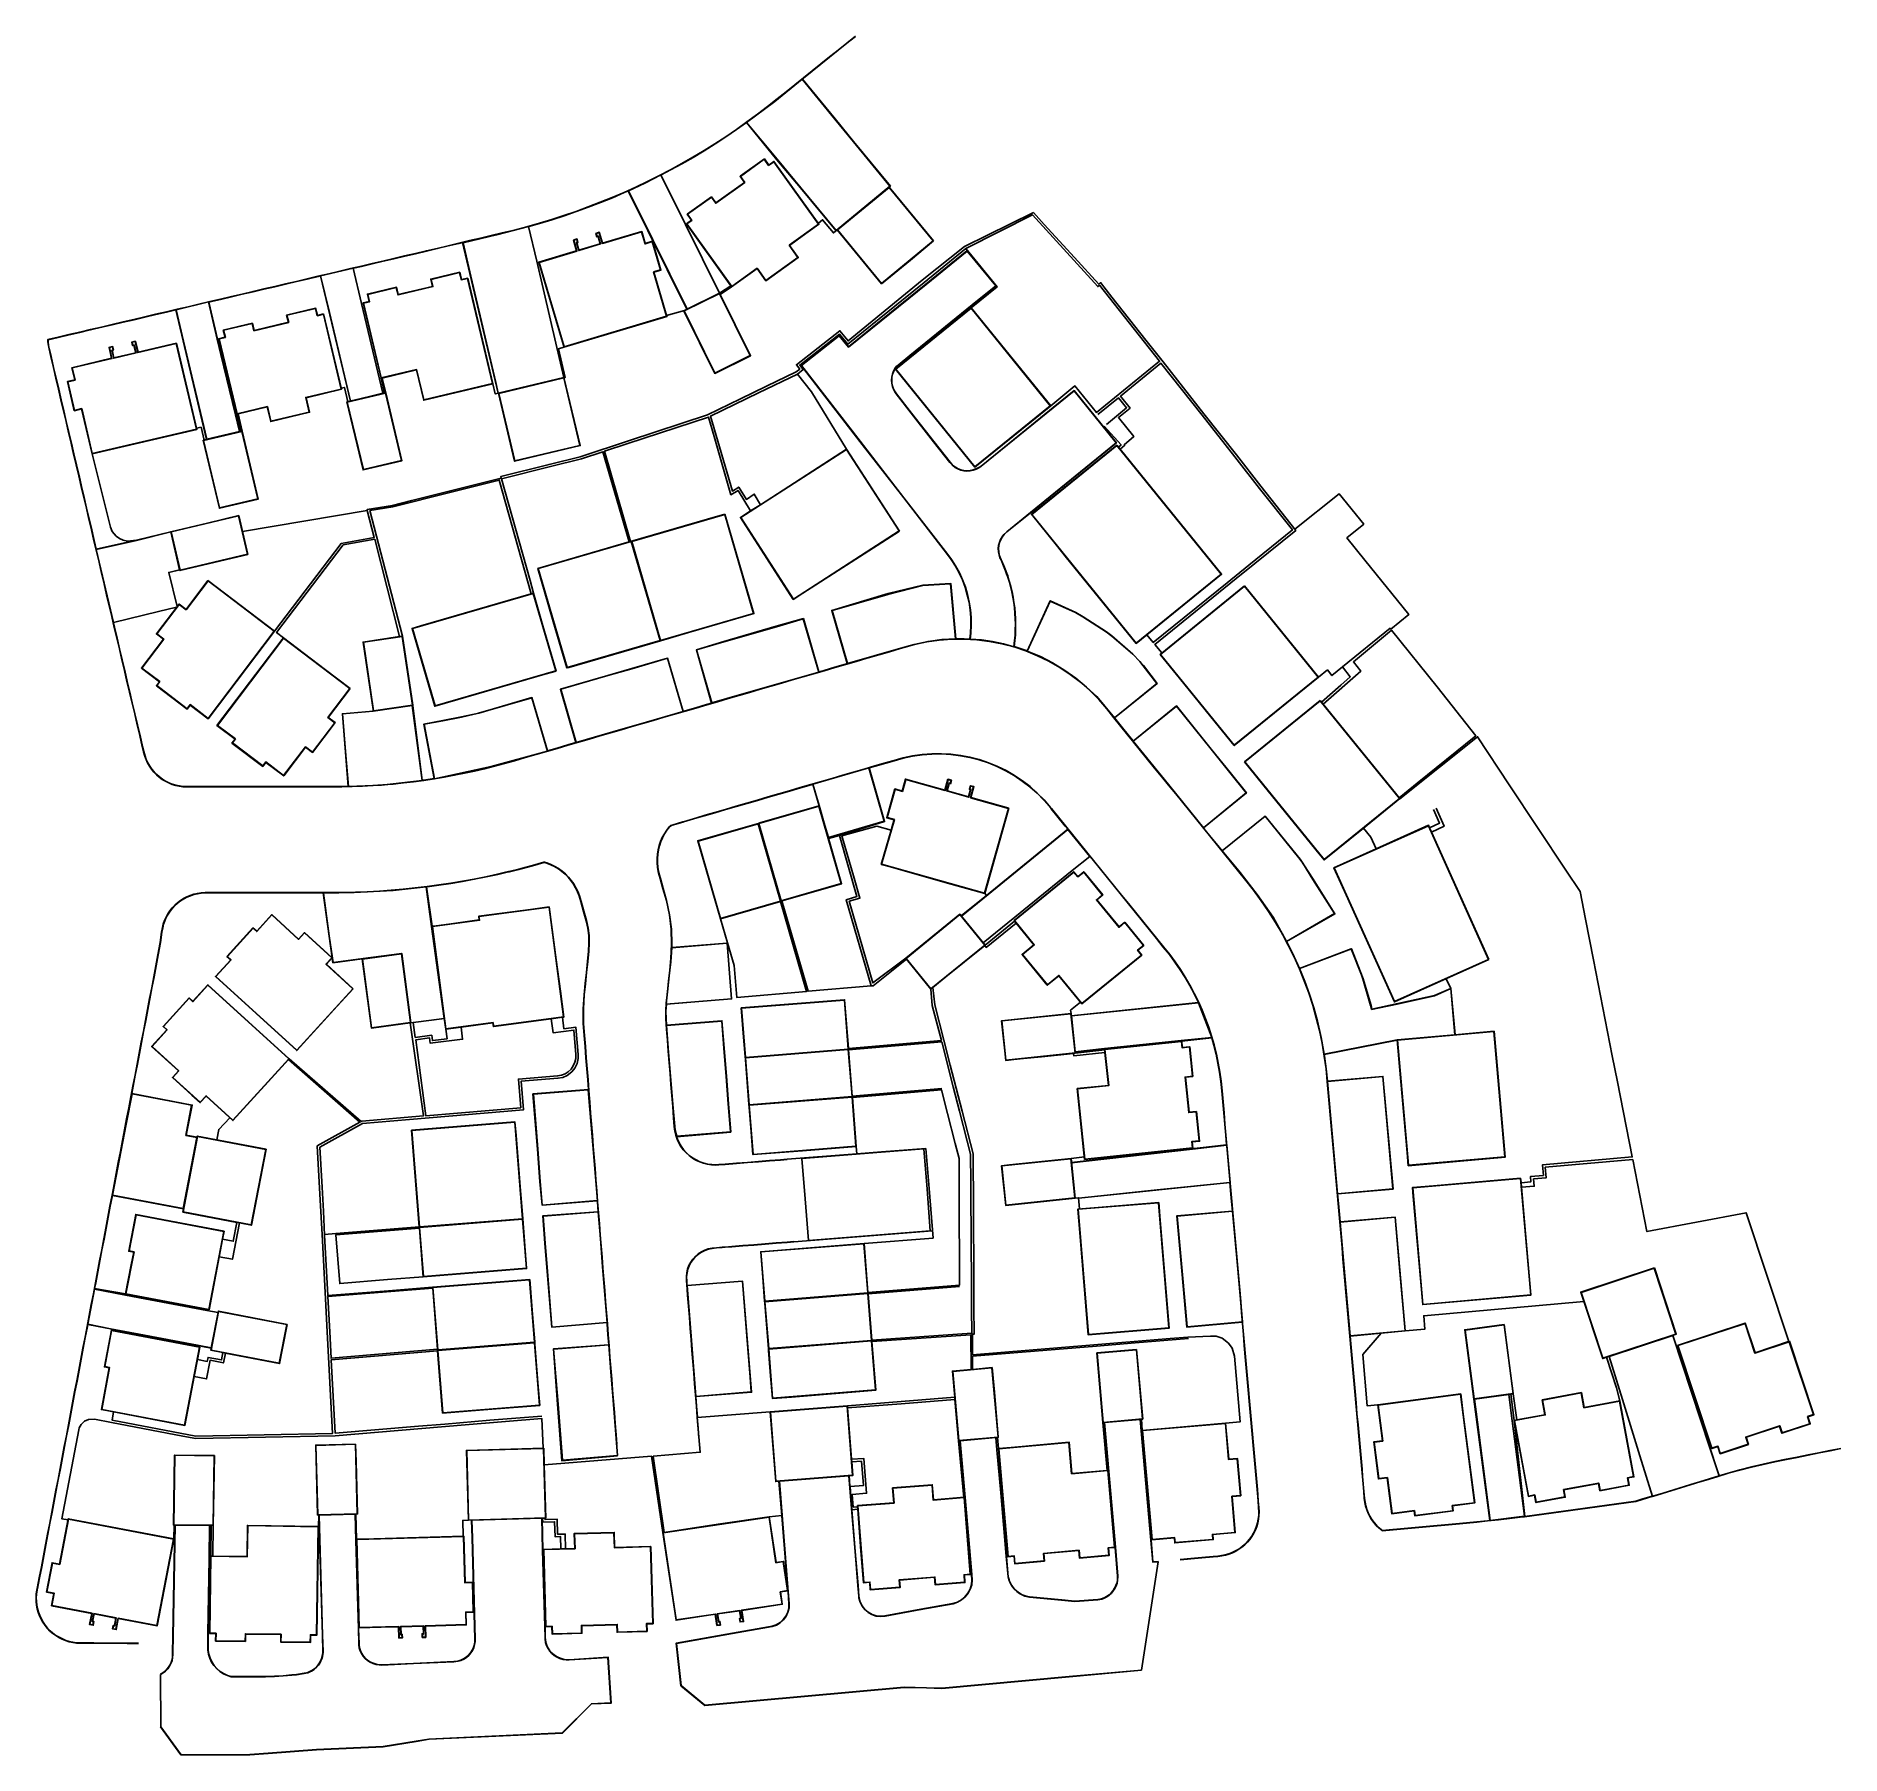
# Model space of a CAD drawing. Header units: metres. Extents: x 474170 to 474332, y 264836 to 264991.
import ezdxf

# ---------------------------------------------------------------- set-up
doc = ezdxf.new("R2010")
doc.units = ezdxf.units.M
for name, color, linetype in [('3D_LINES', 4, 'Continuous'), ('GARAGES FFL', 40, 'Continuous'), ('PLOTS EXTERNAL LEVEL', 3, 'Continuous'), ('PLOTS FFL', 1, 'Continuous')]:
    doc.layers.add(name, color=color, linetype=linetype)

msp = doc.modelspace()

# ---------------------------------------------------------------- linework, layer by layer
at = {"layer": '3D_LINES'}
for points in [[(474332.42, 264863.61, 98.19), (474331.44, 264863.41, 98.18), (474330.46, 264863.22, 98.16), (474329.48, 264863.02, 98.15), (474328.5, 264862.82, 98.13), (474327.52, 264862.63, 98.12), (474326.49, 264862.42, 98.1), (474325.44, 264862.19, 98.09), (474324.39, 264861.94, 98.07), (474323.34, 264861.67, 98.06), (474322.29, 264861.39, 98.04), (474321.26, 264861.08, 98.03), (474320.28, 264860.78, 98.01), (474319.32, 264860.49, 98), (474318.37, 264860.2, 97.98), (474317.41, 264859.9, 97.97), (474316.45, 264859.61, 97.95), (474315.5, 264859.32, 97.94), (474314.54, 264859.02, 97.93), (474313.98, 264858.85, 97.92), (474303.98, 264857.49, 97.81), (474303.6, 264857.45, 97.81), (474302.63, 264857.33, 97.79), (474301.63, 264857.22, 97.78), (474300.64, 264857.11, 97.76), (474299.68, 264857, 97.75), (474298.77, 264856.9, 97.73), (474297.8, 264856.82, 97.72), (474296.81, 264856.73, 97.7), (474295.81, 264856.64, 97.69), (474294.82, 264856.55, 97.68), (474293.82, 264856.47, 97.66), (474293.82, 264856.47, 97.66), (474292.82, 264856.38, 97.65), (474291.83, 264856.29, 97.63), (474291.19, 264856.23, 97.62), (474291.14, 264856.27, 97.62), (474290.89, 264856.48, 97.6), (474290.65, 264856.71, 97.58), (474290.43, 264856.97, 97.56), (474290.23, 264857.24, 97.54), (474290.06, 264857.52, 97.52), (474289.91, 264857.82, 97.5), (474289.79, 264858.13, 97.48), (474289.69, 264858.45, 97.46), (474289.62, 264858.77, 97.44), (474289.57, 264859.14, 97.42), (474289.52, 264859.76, 97.38), (474289.43, 264860.76, 97.32), (474289.4, 264861.09, 97.32), (474289.34, 264861.75, 97.31), (474289.25, 264862.75, 97.3), (474289.16, 264863.75, 97.29), (474289.08, 264864.74, 97.28), (474288.99, 264865.74, 97.27), (474288.9, 264866.74, 97.26), (474288.81, 264867.73, 97.25), (474288.72, 264868.73, 97.24), (474288.63, 264869.72, 97.23), (474288.55, 264870.72, 97.22), (474288.46, 264871.72, 97.21), (474288.37, 264872.71, 97.2), (474288.28, 264873.71, 97.19), (474288.19, 264874.7, 97.18), (474288.1, 264875.7, 97.17), (474288.02, 264876.7, 97.16), (474287.93, 264877.69, 97.15), (474287.84, 264878.69, 97.14), (474287.75, 264879.68, 97.13), (474287.66, 264880.68, 97.12), (474287.58, 264881.68, 97.11), (474287.49, 264882.67, 97.1), (474287.4, 264883.67, 97.09), (474287.31, 264884.67, 97.08), (474287.22, 264885.66, 97.07), (474287.13, 264886.66, 97.06), (474287.05, 264887.65, 97.05), (474286.96, 264888.65, 97.04), (474286.87, 264889.65, 97.03), (474286.78, 264890.64, 97.02), (474286.69, 264891.64, 97.01), (474286.6, 264892.63, 97), (474286.52, 264893.63, 96.98), (474286.43, 264894.63, 96.97), (474286.34, 264895.62, 96.95), (474286.25, 264896.63, 96.93), (474286.14, 264897.75, 96.91), (474285.98, 264898.91, 96.89), (474285.78, 264900.06, 96.87), (474285.54, 264901.21, 96.84), (474285.26, 264902.34, 96.82), (474284.94, 264903.47, 96.79), (474284.58, 264904.58, 96.76), (474284.18, 264905.68, 96.73), (474283.74, 264906.76, 96.7), (474283.26, 264907.83, 96.67), (474282.74, 264908.88, 96.64), (474282.19, 264909.91, 96.6), (474281.6, 264910.92, 96.57), (474280.97, 264911.91, 96.53), (474280.31, 264912.87, 96.49), (474279.62, 264913.81, 96.45), (474278.92, 264914.69, 96.41), (474278.29, 264915.48, 96.37), (474277.66, 264916.26, 96.32), (474277.03, 264917.03, 96.28), (474276.4, 264917.81, 96.23), (474275.77, 264918.59, 96.18), (474275.14, 264919.36, 96.14), (474274.51, 264920.14, 96.09), (474273.88, 264920.92, 96.04), (474273.25, 264921.69, 95.99), (474272.62, 264922.47, 95.94), (474271.99, 264923.25, 95.89), (474271.36, 264924.03, 95.84), (474270.73, 264924.8, 95.79), (474270.1, 264925.58, 95.74), (474269.47, 264926.36, 95.69), (474268.84, 264927.13, 95.64), (474268.74, 264927.26, 95.63), (474268.33, 264927.77, 95.59), (474267.7, 264928.55, 95.54), (474267.07, 264929.33, 95.49), (474266.42, 264930.13, 95.44), (474265.7, 264930.96, 95.4), (474264.9, 264931.76, 95.36), (474264.05, 264932.51, 95.32), (474263.15, 264933.21, 95.28), (474262.21, 264933.84, 95.24), (474261.23, 264934.4, 95.2), (474260.21, 264934.9, 95.16), (474259.16, 264935.33, 95.12), (474258.09, 264935.69, 95.08), (474256.99, 264935.98, 95.03), (474255.88, 264936.19, 94.99), (474254.76, 264936.33, 94.95), (474253.62, 264936.4, 94.91), (474252.49, 264936.39, 94.86), (474251.36, 264936.3, 94.82), (474250.24, 264936.14, 94.77), (474249.14, 264935.9, 94.73), (474248.5, 264935.73, 94.7), (474247.86, 264935.54, 94.67), (474246.9, 264935.26, 94.61), (474245.93, 264934.98, 94.55), (474244.97, 264934.7, 94.5), (474244.86, 264934.67, 94.49), (474243.9, 264934.39, 94.43), (474242.94, 264934.11, 94.38), (474241.98, 264933.83, 94.32), (474241.02, 264933.55, 94.26), (474240.06, 264933.27, 94.2), (474239.1, 264933, 94.14), (474238.14, 264932.72, 94.08), (474237.18, 264932.44, 94.02), (474236.22, 264932.16, 93.96), (474235.26, 264931.88, 93.89), (474234.3, 264931.6, 93.83), (474233.34, 264931.32, 93.77), (474232.38, 264931.04, 93.7), (474231.42, 264930.76, 93.64), (474230.46, 264930.48, 93.57), (474229.5, 264930.2, 93.51), (474228.54, 264929.92, 93.44), (474227.58, 264929.64, 93.37), (474226.62, 264929.37, 93.31), (474225.66, 264929.09, 93.24), (474224.7, 264928.81, 93.17), (474223.74, 264928.53, 93.11), (474222.78, 264928.25, 93.04), (474221.82, 264927.97, 92.97), (474220.86, 264927.69, 92.91), (474219.9, 264927.41, 92.84), (474218.93, 264927.13, 92.77), (474217.97, 264926.85, 92.71), (474217.01, 264926.57, 92.64), (474216.05, 264926.29, 92.58), (474215.09, 264926.01, 92.51), (474214.13, 264925.74, 92.45), (474213.18, 264925.46, 92.39), (474212.28, 264925.2, 92.33), (474211.38, 264924.96, 92.27), (474210.48, 264924.74, 92.21), (474209.58, 264924.53, 92.15), (474208.68, 264924.33, 92.1), (474207.77, 264924.15, 92.04), (474206.86, 264923.98, 91.99), (474205.95, 264923.83, 91.93), (474205.04, 264923.69, 91.88), (474204.12, 264923.57, 91.83), (474203.2, 264923.46, 91.78), (474202.28, 264923.36, 91.73), (474201.36, 264923.28, 91.69), (474200.44, 264923.22, 91.64), (474199.52, 264923.17, 91.6), (474198.59, 264923.13, 91.55), (474197.67, 264923.11, 91.51), (474196.73, 264923.1, 91.47), (474195.74, 264923.1, 91.43), (474194.74, 264923.1, 91.39), (474193.74, 264923.1, 91.35), (474192.74, 264923.1, 91.31), (474191.74, 264923.1, 91.27), (474190.74, 264923.1, 91.24), (474189.74, 264923.1, 91.21), (474188.74, 264923.1, 91.17), (474187.74, 264923.1, 91.14), (474186.74, 264923.1, 91.11), (474185.74, 264923.1, 91.07), (474185.44, 264923.1, 91.06), (474185.2, 264923.1, 91.05), (474184.7, 264923.1, 91.04), (474184.2, 264923.1, 91.02), (474183.75, 264923.1, 91), (474183.38, 264923.12, 90.98), (474183.05, 264923.17, 90.96), (474182.73, 264923.24, 90.94), (474182.41, 264923.33, 90.92), (474182.1, 264923.46, 90.9), (474181.8, 264923.61, 90.88), (474181.52, 264923.78, 90.86), (474181.25, 264923.98, 90.84), (474181, 264924.2, 90.82), (474180.77, 264924.44, 90.8), (474180.56, 264924.69, 90.78), (474180.37, 264924.97, 90.76), (474180.2, 264925.26, 90.74), (474180.06, 264925.56, 90.72), (474179.94, 264925.87, 90.7), (474179.83, 264926.27, 90.68), (474179.72, 264926.75, 90.66), (474179.49, 264927.72, 90.63), (474179.26, 264928.69, 90.6), (474179.04, 264929.67, 90.58), (474178.81, 264930.64, 90.55), (474178.58, 264931.61, 90.53), (474178.35, 264932.59, 90.5), (474178.12, 264933.56, 90.48), (474177.89, 264934.53, 90.45), (474177.67, 264935.51, 90.43), (474177.44, 264936.48, 90.4), (474177.21, 264937.45, 90.38), (474176.98, 264938.43, 90.35), (474176.75, 264939.4, 90.33), (474176.52, 264940.38, 90.3), (474176.3, 264941.35, 90.28), (474176.07, 264942.32, 90.25), (474175.84, 264943.3, 90.23), (474175.61, 264944.27, 90.2), (474175.38, 264945.24, 90.18), (474175.15, 264946.22, 90.15), (474174.92, 264947.19, 90.13), (474174.7, 264948.16, 90.1), (474174.47, 264949.14, 90.08), (474174.24, 264950.11, 90.05), (474174.01, 264951.08, 90.03), (474173.78, 264952.06, 90), (474173.55, 264953.03, 89.98), (474173.33, 264954.01, 89.95), (474173.1, 264954.98, 89.93), (474172.87, 264955.95, 89.9), (474172.64, 264956.93, 89.88), (474172.41, 264957.9, 89.85), (474172.18, 264958.87, 89.83), (474171.96, 264959.85, 89.8), (474171.73, 264960.82, 89.78), (474171.5, 264961.79, 89.75), (474171.34, 264962.49, 89.73), (474171.28, 264962.8, 89.74), (474171.24, 264963.13, 89.75), (474171.23, 264963.32, 89.75), (474172.16, 264963.54, 89.89), (474173.13, 264963.77, 89.93), (474174.1, 264964, 89.97), (474175.04, 264964.22, 90.01), (474175.08, 264964.23, 90.01), (474176.05, 264964.45, 90.06), (474177.03, 264964.68, 90.1), (474178, 264964.91, 90.14), (474178.97, 264965.14, 90.18), (474179.95, 264965.37, 90.22), (474180.92, 264965.6, 90.27), (474181.89, 264965.82, 90.31), (474182.87, 264966.05, 90.35), (474183.84, 264966.28, 90.39), (474184.81, 264966.51, 90.43), (474185.79, 264966.74, 90.48), (474186.76, 264966.97, 90.52), (474187.73, 264967.19, 90.56), (474188.71, 264967.42, 90.6), (474189.68, 264967.65, 90.65), (474190.66, 264967.88, 90.69), (474191.63, 264968.11, 90.73), (474192.6, 264968.34, 90.77), (474193.58, 264968.56, 90.81), (474194.55, 264968.79, 90.86), (474195.52, 264969.02, 90.9), (474196.5, 264969.25, 90.94), (474197.47, 264969.48, 90.98), (474198.44, 264969.71, 91.02), (474199.42, 264969.93, 91.07), (474200.39, 264970.16, 91.11), (474201.36, 264970.39, 91.15), (474202.34, 264970.62, 91.19), (474203.31, 264970.85, 91.24), (474204.29, 264971.08, 91.28), (474205.26, 264971.31, 91.32), (474206.23, 264971.53, 91.36), (474207.21, 264971.76, 91.4), (474208.18, 264971.99, 91.45), (474209.15, 264972.22, 91.49), (474210.13, 264972.45, 91.53), (474211.1, 264972.68, 91.57), (474212.09, 264972.91, 91.61), (474213.18, 264973.17, 91.66), (474214.3, 264973.46, 91.7), (474215.42, 264973.78, 91.74), (474216.53, 264974.12, 91.78), (474217.63, 264974.47, 91.83), (474218.73, 264974.85, 91.87), (474219.82, 264975.25, 91.91), (474220.9, 264975.67, 91.95), (474221.97, 264976.11, 91.99), (474223.03, 264976.56, 92.04), (474224.09, 264977.04, 92.08), (474225.14, 264977.54, 92.12), (474226.17, 264978.06, 92.16), (474227.2, 264978.6, 92.2), (474228.22, 264979.16, 92.25), (474229.22, 264979.73, 92.29), (474230.22, 264980.33, 92.33), (474231.2, 264980.94, 92.37), (474232.17, 264981.57, 92.42), (474233.13, 264982.22, 92.46), (474234.08, 264982.89, 92.5), (474235.02, 264983.58, 92.54), (474235.94, 264984.28, 92.58), (474236.8, 264984.97, 92.63), (474237.6, 264985.61, 92.67), (474238.38, 264986.23, 92.71), (474239.16, 264986.86, 92.75), (474239.94, 264987.48, 92.79), (474240.72, 264988.11, 92.84), (474241.5, 264988.74, 92.88), (474242.27, 264989.36, 92.92), (474243.05, 264989.99, 92.96), (474243.83, 264990.61, 93.01)], [(474239.06, 264986.75, 92.75), (474239.17, 264986.84, 92.75), (474239.95, 264987.46, 92.79), (474240.73, 264988.09, 92.84), (474241.51, 264988.72, 92.88), (474242.29, 264989.34, 92.92), (474243.07, 264989.97, 92.96), (474243.85, 264990.59, 93.01)], [(474234.05, 264982.85, 92.5), (474236.58, 264984.74, 92.55), (474239.03, 264986.74, 92.6), (474241.98, 264983.15, 92.68), (474243.65, 264981.12, 92.6), (474246.93, 264977.13, 92.45), (474242.09, 264973.13, 92.45), (474238.91, 264976.98, 92.33), (474236.79, 264979.54, 92.38), (474234.05, 264982.85, 92.5)], [(474226.37, 264978.14, 92.17), (474227.21, 264978.58, 92.2), (474228.23, 264979.13, 92.25), (474229.24, 264979.71, 92.29), (474230.23, 264980.31, 92.33), (474231.22, 264980.92, 92.37), (474232.19, 264981.55, 92.42), (474233.15, 264982.2, 92.46), (474234.04, 264982.83, 92.5)], [(474226.35, 264978.14, 92.17), (474228.57, 264973.67, 92), (474231.62, 264967.5, 91.93), (474228.7, 264966.07, 91.93), (474225.62, 264972.28, 92), (474223.43, 264976.71, 92.05), (474224.91, 264977.4, 92.11), (474226.35, 264978.14, 92.17)], [(474214.47, 264973.49, 91.71), (474215.42, 264973.76, 91.74), (474216.53, 264974.09, 91.78), (474217.64, 264974.45, 91.83), (474218.73, 264974.83, 91.87), (474219.82, 264975.22, 91.91), (474220.91, 264975.64, 91.95), (474221.98, 264976.08, 91.99), (474223.04, 264976.54, 92.04), (474223.4, 264976.7, 92.05)], [(474238.62, 264960.23, 93.45), (474239.14, 264960.63, 93.48), (474238.83, 264961.03, 93.51), (474242.4, 264963.81, 93.75), (474243.14, 264962.9, 93.78), (474245.98, 264965.2, 93.8), (474247.36, 264966.33, 93.8), (474250, 264968.47, 93.8), (474253.77, 264971.53, 93.8), (474259.75, 264974.54, 94.49), (474265.61, 264968.09, 94.82), (474265.77, 264968.22, 94.82), (474271.17, 264961.37, 94.85), (474265.49, 264956.77, 94.15), (474263.56, 264959.16, 93.97), (474261.39, 264957.36, 94)], [(474240.5, 264973.78, 92.42), (474240.88, 264974.1, 92.43), (474241.85, 264972.92, 92.44), (474242.18, 264973.19, 92.45)], [(474249.83, 264968.66, 92.99), (474253.65, 264971.68, 93.35), (474259.83, 264974.76, 95.07)], [(474271.38, 264935.15, 95.36), (474270.75, 264935.91, 95.4), (474278.06, 264941.83, 95.8), (474279.75, 264943.2, 95.8), (474283.42, 264946.17, 96.45), (474280.28, 264950.15, 96.35), (474278.08, 264952.95, 96.35), (474275.16, 264956.66, 96.19), (474271.49, 264961.32, 96.05), (474269.94, 264963.28, 96.05), (474266.89, 264967.15, 95.65), (474265.87, 264968.45, 95.48), (474265.7, 264968.3, 95.48), (474263.52, 264970.7, 95.65), (474260.8, 264973.68, 95.28), (474259.83, 264974.76, 95.07)], [(474198.7, 264969.74, 91.04), (474199.42, 264969.91, 91.07), (474200.4, 264970.14, 91.11), (474201.37, 264970.37, 91.15), (474202.34, 264970.6, 91.19), (474203.32, 264970.82, 91.24), (474204.29, 264971.05, 91.28), (474205.26, 264971.28, 91.32), (474206.24, 264971.51, 91.36), (474207.21, 264971.74, 91.4), (474208.19, 264971.97, 91.45), (474208.52, 264972.04, 91.46)], [(474211.51, 264959.46, 91.25), (474209.26, 264969.04, 91.4), (474208.56, 264972.03, 91.47), (474211.57, 264972.74, 91.59), (474214.45, 264973.48, 91.71), (474215.18, 264970.37, 91.55), (474217, 264962.61, 91.48), (474217.63, 264959.93, 91.25), (474211.73, 264958.51, 91.25), (474211.51, 264959.46, 91.25)], [(474254.12, 264936.45, 94.93), (474254.18, 264936.94, 94.9), (474254.22, 264937.64, 94.87), (474254.21, 264938.33, 94.83), (474254.15, 264939.03, 94.8), (474254.05, 264939.71, 94.76), (474253.89, 264940.39, 94.73), (474253.69, 264941.06, 94.69), (474253.45, 264941.71, 94.66), (474253.15, 264942.34, 94.64), (474252.82, 264942.95, 94.61), (474252.44, 264943.54, 94.59), (474252.11, 264943.99, 94.57), (474248.17, 264949.09, 94.33), (474244.23, 264954.17, 94.1), (474238.94, 264961.01, 93.51), (474242.39, 264963.71, 93.75), (474243.22, 264962.68, 93.78), (474246.13, 264965.03, 93.8), (474250.17, 264968.31, 93.8), (474253.86, 264971.3, 93.8)], [(474255.13, 264951.93, 94), (474261.62, 264957.19, 94), (474263.49, 264958.71, 93.97), (474265.37, 264956.39, 94.15), (474267.27, 264954.05, 94.3), (474259.56, 264947.78, 94.3), (474257.43, 264946.05, 94.52), (474257.18, 264945.8, 94.54), (474257.01, 264945.58, 94.56), (474256.87, 264945.34, 94.59), (474256.77, 264945.08, 94.61), (474256.7, 264944.81, 94.63), (474256.67, 264944.53, 94.65), (474256.69, 264944.25, 94.67), (474256.74, 264943.98, 94.7), (474256.82, 264943.71, 94.72), (474256.92, 264943.52, 94.73), (474257.15, 264942.98, 94.78), (474257.33, 264942.52, 94.82), (474257.42, 264942.27, 94.84), (474257.49, 264942.06, 94.85), (474257.64, 264941.6, 94.87), (474257.77, 264941.13, 94.89), (474257.88, 264940.65, 94.91), (474257.98, 264940.17, 94.92), (474258.06, 264939.69, 94.94), (474258.12, 264939.2, 94.96), (474258.17, 264938.72, 94.98), (474258.2, 264938.23, 95), (474258.21, 264937.74, 95.02), (474258.2, 264937.25, 95.04), (474258.18, 264936.76, 95.06), (474258.14, 264936.28, 95.08), (474258.07, 264935.7, 95.1), (474257.13, 264935.98, 95.06), (474256.14, 264936.18, 95.02), (474255.15, 264936.32, 94.97), (474254.14, 264936.38, 94.93), (474254.21, 264936.94, 94.9), (474254.24, 264937.64, 94.87), (474254.24, 264938.33, 94.83), (474254.18, 264939.03, 94.8), (474254.07, 264939.72, 94.76), (474253.92, 264940.4, 94.73), (474253.72, 264941.07, 94.69), (474253.47, 264941.72, 94.66), (474253.18, 264942.35, 94.64), (474252.84, 264942.97, 94.61), (474252.46, 264943.55, 94.59), (474252.13, 264944.01, 94.57), (474248.19, 264949.1, 94.33), (474244.25, 264954.19, 94.1), (474238.97, 264961.01, 93.51), (474242.38, 264963.67, 93.75), (474243.22, 264962.64, 93.78), (474246.14, 264965.01, 93.8), (474250.19, 264968.29, 93.8), (474253.89, 264971.29, 93.8), (474256.44, 264968.15, 94), (474254.34, 264966.45, 94), (474248.72, 264961.9, 94), (474247.66, 264961.04, 94), (474247.5, 264960.91, 94.01), (474247.37, 264960.73, 94.01), (474247.24, 264960.49, 94.02), (474247.15, 264960.23, 94.02), (474247.09, 264959.95, 94.03), (474247.07, 264959.68, 94.04), (474247.09, 264959.4, 94.04), (474247.15, 264959.12, 94.05), (474247.24, 264958.86, 94.06), (474247.37, 264958.62, 94.06), (474247.49, 264958.44, 94.07), (474248.85, 264956.71, 94.15), (474250.86, 264954.13, 94.15), (474252.32, 264952.27, 94.3), (474252.59, 264951.99, 94.26), (474252.81, 264951.82, 94.24), (474253.05, 264951.69, 94.21), (474253.31, 264951.59, 94.18), (474253.59, 264951.53, 94.16), (474253.86, 264951.5, 94.13), (474254.14, 264951.52, 94.1), (474254.42, 264951.57, 94.08), (474254.68, 264951.66, 94.05), (474254.93, 264951.79, 94.02), (474255.13, 264951.93, 94)], [(474253.77, 264971.53, 93.8), (474256.57, 264968.06, 94), (474254.24, 264966.18, 94)], [(474185.7, 264966.69, 90.47), (474185.79, 264966.71, 90.48), (474186.77, 264966.94, 90.52), (474187.74, 264967.17, 90.56), (474188.71, 264967.4, 90.6), (474189.69, 264967.63, 90.65), (474190.66, 264967.86, 90.69), (474191.63, 264968.08, 90.73), (474192.61, 264968.31, 90.77), (474193.58, 264968.54, 90.81), (474194.56, 264968.77, 90.86), (474195.53, 264969, 90.9), (474195.74, 264969.05, 90.91)], [(474198.68, 264969.75, 91.03), (474199.43, 264966.58, 90.88), (474201.06, 264959.76, 90.8), (474201.36, 264958.5, 90.73), (474198.44, 264957.8, 90.73), (474196.55, 264965.76, 90.8), (474195.76, 264969.05, 90.91), (474198.68, 264969.75, 91.03)], [(474199.95, 264947.97, 91.25), (474199.94, 264948.04, 91.25), (474202.23, 264948.42, 91.17), (474203.97, 264948.86, 91.1), (474212, 264950.87, 91.27), (474211.96, 264951.02, 91.28), (474216.29, 264952.1, 91.37), (474219.08, 264952.79, 91.51), (474223.52, 264954.25, 91.74), (474230.53, 264956.55, 92.33), (474233.51, 264957.99, 92.25), (474235.84, 264959.13, 92.25), (474238.5, 264960.42, 92.68), (474238.83, 264960.67, 92.74), (474238.53, 264961.07, 92.81), (474242.43, 264964.12, 93), (474243.17, 264963.21, 93), (474249.83, 264968.66, 92.99)], [(474232.64, 264968.15, 92), (474231.62, 264967.5, 91.93)], [(474232.7, 264968.07, 92.45), (474231.67, 264967.39, 92.45)], [(474256.44, 264968.12, 94), (474254.35, 264966.43, 94), (474248.73, 264961.88, 94), (474247.67, 264961.02, 94), (474247.52, 264960.89, 94.01), (474247.4, 264960.72, 94.01), (474247.27, 264960.48, 94.02), (474247.17, 264960.22, 94.02), (474247.11, 264959.95, 94.03), (474247.09, 264959.68, 94.04), (474247.11, 264959.4, 94.04), (474247.17, 264959.13, 94.05), (474247.26, 264958.87, 94.06), (474247.39, 264958.63, 94.06), (474247.51, 264958.46, 94.07), (474248.87, 264956.72, 94.15), (474250.88, 264954.15, 94.15), (474252.34, 264952.29, 94.3), (474252.6, 264952.01, 94.26), (474252.82, 264951.84, 94.24), (474253.06, 264951.71, 94.21), (474253.32, 264951.61, 94.18), (474253.59, 264951.55, 94.16), (474253.86, 264951.53, 94.13), (474254.14, 264951.54, 94.1), (474254.41, 264951.6, 94.08), (474254.67, 264951.69, 94.05), (474254.92, 264951.81, 94.02), (474255.12, 264951.95, 94), (474255.12, 264951.95, 94)], [(474175.59, 264944.47, 90.2), (474175.41, 264945.25, 90.18), (474175.18, 264946.22, 90.15), (474174.95, 264947.2, 90.13), (474174.72, 264948.17, 90.1), (474174.49, 264949.14, 90.08), (474174.26, 264950.12, 90.05), (474174.04, 264951.09, 90.03), (474173.81, 264952.06, 90), (474173.58, 264953.04, 89.98), (474173.35, 264954.01, 89.95), (474173.12, 264954.98, 89.93), (474172.89, 264955.96, 89.9), (474172.67, 264956.93, 89.88), (474172.44, 264957.91, 89.85), (474172.21, 264958.88, 89.83), (474171.98, 264959.85, 89.8), (474171.75, 264960.83, 89.78), (474171.52, 264961.8, 89.75), (474171.36, 264962.49, 89.73), (474171.3, 264962.8, 89.74), (474171.26, 264963.13, 89.75), (474171.25, 264963.3, 89.75), (474172.16, 264963.52, 89.89), (474173.14, 264963.74, 89.93), (474174.11, 264963.97, 89.97), (474175.05, 264964.19, 90.01), (474175.08, 264964.2, 90.01), (474176.06, 264964.43, 90.06), (474177.03, 264964.66, 90.1), (474178, 264964.89, 90.14), (474178.98, 264965.11, 90.18), (474179.95, 264965.34, 90.22), (474180.93, 264965.57, 90.27), (474181.9, 264965.8, 90.31), (474182.74, 264966, 90.34)], [(474188.45, 264955.05, 90.05), (474185.53, 264954.36, 90.05), (474185.25, 264955.52, 90.05), (474183.43, 264963.18, 90.2), (474182.76, 264966, 90.35), (474185.67, 264966.71, 90.47), (474186.47, 264963.36, 90.28), (474186.8, 264961.97, 90.2), (474188.09, 264956.56, 90.2), (474188.45, 264955.05, 90.05)], [(474226.86, 264965.5, 91.93), (474228.48, 264965.95, 91.93)], [(474217.63, 264962.65, 91.93), (474217.14, 264962.5, 91.93), (474217.74, 264959.93, 91.9), (474217.63, 264959.91, 91.9)], [(474267.62, 264953.48, 95.2), (474268.04, 264953.82, 95.2), (474267.99, 264953.87, 95.2), (474268.86, 264954.62, 95.2), (474267.47, 264956.31, 95.14), (474268.52, 264957.17, 95.1), (474267.65, 264958.23, 95.1), (474271.3, 264961.2, 95.6), (474274.99, 264956.52, 95.6), (474277.94, 264952.77, 95.71), (474280.17, 264949.94, 95.71), (474283.11, 264946.21, 95.71), (474279.19, 264943.03, 95.2), (474277.24, 264941.45, 95.2), (474270.61, 264936.08, 95.35), (474270.03, 264936.79, 95.33)], [(474201.19, 264959.85, 90.8), (474201.51, 264958.52, 90.73)], [(474201.61, 264958.55, 91.25), (474201.29, 264959.87, 91.25)], [(474211.24, 264959.35, 91.25), (474211.46, 264958.44, 91.25), (474211.74, 264958.51, 91.25)], [(474235.29, 264948.48, 94.1), (474234.73, 264949.44, 94.09), (474234.03, 264948.96, 94.08), (474233.35, 264950.06, 94.07), (474232.77, 264949.7, 93.98), (474230.81, 264956.45, 93.08), (474235.11, 264958.53, 93.45), (474238.62, 264960.23, 93.45), (474239.88, 264958.62, 93.61), (474243.04, 264953.47, 94.1)], [(474197.6, 264958.96, 90.73), (474197.89, 264959.03, 90.73), (474198.2, 264957.73, 90.73)], [(474255.12, 264951.95, 94), (474261.6, 264957.21, 94), (474263.5, 264958.74, 93.97), (474265.39, 264956.41, 94.15), (474267.3, 264954.05, 94.3), (474259.58, 264947.76, 94.3), (474257.45, 264946.03, 94.52), (474257.19, 264945.79, 94.54), (474257.03, 264945.57, 94.56), (474256.89, 264945.33, 94.59), (474256.79, 264945.07, 94.61), (474256.72, 264944.8, 94.63), (474256.7, 264944.53, 94.65), (474256.71, 264944.25, 94.67), (474256.76, 264943.98, 94.7), (474256.85, 264943.72, 94.72), (474256.94, 264943.53, 94.73), (474257.18, 264942.99, 94.78), (474257.35, 264942.53, 94.82), (474257.44, 264942.28, 94.84), (474257.52, 264942.07, 94.85), (474257.66, 264941.6, 94.87), (474257.79, 264941.13, 94.89), (474257.91, 264940.66, 94.91), (474258, 264940.18, 94.92), (474258.08, 264939.69, 94.94), (474258.15, 264939.21, 94.96), (474258.19, 264938.72, 94.98), (474258.22, 264938.23, 95), (474258.23, 264937.74, 95.02), (474258.23, 264937.25, 95.04), (474258.21, 264936.76, 95.06), (474258.17, 264936.28, 95.08), (474258.1, 264935.71, 95.08)], [(474265.63, 264956.59, 94.15), (474267.48, 264958.1, 94.15), (474268.21, 264957.2, 94.15), (474266.39, 264955.69, 94.15)], [(474188.23, 264956.62, 90.2), (474188.6, 264955.08, 90.05)], [(474188.33, 264956.65, 90.73), (474188.69, 264955.1, 90.7)], [(474223.61, 264945.17, 93.35), (474221.26, 264953.28, 92.94), (474223.36, 264953.97, 92.94), (474230.61, 264956.35, 93.08), (474231.12, 264954.61, 93.08), (474232.64, 264949.37, 93.5), (474233.28, 264949.76, 93.5), (474234.41, 264947.92, 93.5)], [(474184.6, 264955.35, 90.05), (474185.01, 264955.44, 90.05), (474185.29, 264954.29, 90.05)], [(474266.19, 264955.55, 94.15), (474267.71, 264953.85, 94.3), (474267.48, 264953.65, 94.3)], [(474175.22, 264953.04, 90.05), (474176.86, 264946.45, 90.25), (474177.02, 264946.07, 90.26), (474177.38, 264945.64, 90.28), (474177.67, 264945.43, 90.29), (474178, 264945.28, 90.3), (474178.41, 264945.19, 90.31), (474179.2, 264945.29, 90.34), (474182.28, 264946.05, 90.43)], [(474214.88, 264940.53, 92.15), (474214.58, 264941.65, 92.9), (474212.02, 264950.81, 92.49), (474216.43, 264951.91, 92.49), (474219.2, 264952.6, 92.49), (474221.14, 264953.24, 92.49), (474223.5, 264945.14, 92.9)], [(474203.11, 264936.65, 92.08), (474200.19, 264947.95, 91.55), (474202.26, 264948.3, 91.56), (474207.36, 264949.58, 91.58), (474211.82, 264950.69, 91.58), (474214.69, 264940.48, 92.12)], [(474285.47, 264932.97, 95.8), (474286.26, 264933.62, 95.86), (474286.67, 264933.11, 95.9), (474287.62, 264933.89, 95.8), (474291.9, 264937.37, 96.37), (474291.96, 264937.29, 96.37), (474293.59, 264938.61, 96.6), (474289.63, 264943.5, 96.6), (474288.01, 264945.5, 96.6), (474289.53, 264946.73, 96.72), (474287.32, 264949.45, 96.7), (474283.34, 264946.27, 96.45)], [(474188.73, 264946.08, 90.2), (474199.95, 264947.97, 91.25), (474200.57, 264945.54, 91.25), (474197.59, 264944.98, 91.22), (474191.62, 264937.11, 90.43)], [(474182.11, 264942.39, 90.4), (474183.08, 264942.63, 90.43), (474182.28, 264946.04, 90.43), (474179.07, 264945.23, 90.32), (474175.58, 264944.44, 90.2), (474177.13, 264937.89, 90.37), (474181.18, 264938.87, 90.58), (474182.81, 264939.27, 90.43), (474182.86, 264939.32, 90.43), (474182.11, 264942.39, 90.4)], [(474192.42, 264936.51, 91.25), (474191.79, 264936.98, 91.25), (474197.79, 264944.88, 91.22), (474200.62, 264945.38, 91.25), (474202.85, 264936.62, 91.55)], [(474249.88, 264941.21, 94.63), (474246.74, 264940.42, 94.42), (474241.73, 264938.97, 94.25), (474243.12, 264934.19, 94.39), (474247.92, 264935.58, 94.67), (474249.11, 264935.92, 94.72), (474250.36, 264936.19, 94.78), (474251.61, 264936.35, 94.83), (474252.84, 264936.43, 94.88), (474252.37, 264941.37, 94.63), (474249.88, 264941.21, 94.63)], [(474259.28, 264935.32, 95.13), (474261.35, 264939.82, 95.46), (474263.62, 264938.78, 95.42), (474264.28, 264938.41, 95.41), (474266.37, 264937.04, 95.38), (474266.87, 264936.66, 95.37), (474268.77, 264935.04, 95.36), (474269.4, 264934.39, 95.35), (474269.71, 264934, 95.35), (474270.93, 264932.4, 95.3), (474267.11, 264929.32, 95.49), (474265.52, 264931.24, 95.4), (474264.59, 264932.07, 95.35), (474263.63, 264932.88, 95.3), (474262.66, 264933.58, 95.26), (474261.54, 264934.25, 95.21), (474260.47, 264934.82, 95.17), (474259.28, 264935.32, 95.13)], [(474240.53, 264933.43, 94.23), (474239.14, 264938.21, 93.98), (474236.73, 264937.51, 93.85), (474232.01, 264936.14, 93.52), (474229.54, 264935.42, 93.52), (474230.92, 264930.65, 93.6), (474233.41, 264931.37, 93.77), (474240.53, 264933.43, 94.23)], [(474198.24, 264923.15, 91.53), (474197.67, 264923.14, 91.51), (474196.73, 264923.13, 91.47), (474195.74, 264923.13, 91.43), (474194.74, 264923.13, 91.39), (474193.74, 264923.13, 91.35), (474192.74, 264923.13, 91.31), (474191.74, 264923.13, 91.27), (474190.74, 264923.13, 91.24), (474189.74, 264923.13, 91.21), (474188.74, 264923.13, 91.17), (474187.74, 264923.13, 91.14), (474186.74, 264923.13, 91.11), (474185.74, 264923.13, 91.07), (474185.44, 264923.13, 91.06), (474185.2, 264923.13, 91.05), (474184.7, 264923.13, 91.04), (474184.2, 264923.13, 91.02), (474183.75, 264923.13, 91), (474183.39, 264923.15, 90.98), (474183.06, 264923.19, 90.96), (474182.74, 264923.26, 90.94), (474182.42, 264923.36, 90.92), (474182.11, 264923.48, 90.9), (474181.82, 264923.63, 90.88), (474181.53, 264923.8, 90.86), (474181.27, 264924, 90.84), (474181.02, 264924.22, 90.82), (474180.79, 264924.45, 90.8), (474180.58, 264924.71, 90.78), (474180.39, 264924.98, 90.76), (474180.22, 264925.27, 90.74), (474180.08, 264925.57, 90.72), (474179.97, 264925.88, 90.7), (474179.85, 264926.28, 90.68), (474179.75, 264926.75, 90.66), (474179.52, 264927.72, 90.63), (474179.29, 264928.7, 90.6), (474179.06, 264929.67, 90.58), (474178.83, 264930.65, 90.55), (474178.6, 264931.62, 90.53), (474178.38, 264932.59, 90.5), (474178.15, 264933.57, 90.48), (474177.92, 264934.54, 90.45), (474177.69, 264935.51, 90.43), (474177.46, 264936.49, 90.4), (474177.23, 264937.46, 90.38), (474177.14, 264937.87, 90.37)], [(474254.12, 264936.39, 94.93), (474253.62, 264936.42, 94.91), (474252.86, 264936.41, 94.88)], [(474285.87, 264930.55, 96.4), (474289.25, 264933.5, 96.5), (474288.6, 264934.35, 96.5), (474292.02, 264937.19, 97.08), (474296.14, 264932.11, 97.08), (474299.59, 264927.7, 97.08), (474294.32, 264923.43, 96.4), (474292.71, 264922.12, 96.4)], [(474259.26, 264935.32, 95.12), (474259.17, 264935.36, 95.12), (474258.1, 264935.72, 95.08)], [(474226.95, 264934.67, 93.18), (474228.34, 264929.88, 93.43), (474225.06, 264928.93, 93.2), (474222.95, 264928.32, 93.05), (474218.73, 264927.1, 92.77), (474217.34, 264931.88, 92.82), (474221.58, 264933.11, 93.05), (474223.72, 264933.73, 93.05), (474226.95, 264934.67, 93.18)], [(474243.1, 264934.19, 94.39), (474242.93, 264934.14, 94.38), (474241.97, 264933.86, 94.32), (474241.01, 264933.58, 94.26), (474240.54, 264933.44, 94.23)], [(474285.73, 264930.73, 95.8), (474287.46, 264932.25, 95.9), (474288.32, 264933, 95.8), (474287.62, 264933.89, 95.8)], [(474197.72, 264929.68, 91.46), (474198, 264926.3, 91.48), (474198.26, 264923.13, 91.55), (474201.24, 264923.27, 91.69), (474204.88, 264923.67, 91.87), (474203.99, 264930.43, 91.55), (474200.49, 264929.91, 91.55), (474197.72, 264929.68, 91.46)], [(474214.75, 264931.12, 92.33), (474209.95, 264929.73, 92.3), (474208.43, 264929.39, 92.21), (474206.74, 264929.04, 92.1), (474205.05, 264928.75, 92), (474205.98, 264923.84, 91.94), (474211.1, 264924.93, 92.25), (474216.14, 264926.33, 92.58), (474214.75, 264931.12, 92.33)], [(474230.9, 264930.64, 93.6), (474230.45, 264930.51, 93.57), (474229.49, 264930.23, 93.51), (474228.53, 264929.95, 93.44), (474228.35, 264929.9, 93.43)], [(474278.96, 264922.56, 96.07), (474275.11, 264919.44, 96.13), (474271.97, 264923.31, 95.88), (474268.81, 264927.21, 95.62), (474272.7, 264930.37, 95.95), (474275.81, 264926.49, 95.95), (474277.5, 264924.39, 95.95), (474278.96, 264922.56, 96.07)], [(474268.8, 264927.23, 95.63), (474268.76, 264927.28, 95.63), (474268.35, 264927.79, 95.59), (474267.72, 264928.56, 95.54), (474267.11, 264929.31, 95.5)], [(474218.7, 264927.09, 92.76), (474217.97, 264926.88, 92.71), (474217.01, 264926.6, 92.64), (474216.15, 264926.35, 92.58)], [(474292.76, 264922.06, 96.4), (474292.78, 264922.03, 96.4), (474299.76, 264927.62, 96.8), (474302.61, 264923.3, 97.24), (474305.16, 264919.45, 97.24), (474307.69, 264915.63, 97.58), (474308.97, 264913.69, 97.58), (474309.46, 264911.22, 97.58), (474310.17, 264907.57, 97.63), (474311.87, 264898.94, 97.58), (474312.33, 264896.6, 97.58), (474313.66, 264889.83, 97.61), (474305.59, 264889.11, 97.08), (474305.68, 264888.17, 97.08), (474304.52, 264888.08, 97.08), (474304.56, 264887.6, 97.08), (474303.69, 264887.52, 97.08)], [(474273.04, 264853.62, 97.15), (474273.99, 264853.7, 97.2), (474274.98, 264853.79, 97.25), (474275.98, 264853.88, 97.3), (474276.41, 264853.92, 97.32), (474276.76, 264853.96, 97.34), (474277.09, 264854.03, 97.34), (474277.41, 264854.12, 97.34), (474277.72, 264854.24, 97.34), (474278.02, 264854.39, 97.34), (474278.31, 264854.56, 97.34), (474278.58, 264854.75, 97.34), (474278.83, 264854.96, 97.34), (474279.07, 264855.2, 97.34), (474279.28, 264855.45, 97.34), (474279.48, 264855.72, 97.34), (474279.65, 264856.01, 97.34), (474279.79, 264856.31, 97.34), (474279.91, 264856.62, 97.34), (474280.01, 264856.94, 97.34), (474280.07, 264857.27, 97.34), (474280.11, 264857.6, 97.34), (474280.13, 264857.93, 97.34), (474280.11, 264858.3, 97.34), (474280.05, 264858.92, 97.33), (474279.97, 264859.92, 97.32), (474279.94, 264860.26, 97.32), (474279.88, 264860.92, 97.31), (474279.79, 264861.91, 97.3), (474279.7, 264862.91, 97.29), (474279.61, 264863.9, 97.28), (474279.52, 264864.9, 97.27), (474279.44, 264865.9, 97.26), (474279.35, 264866.89, 97.25), (474279.26, 264867.89, 97.24), (474279.17, 264868.89, 97.23), (474279.08, 264869.88, 97.22), (474278.99, 264870.88, 97.21), (474278.91, 264871.87, 97.2), (474278.82, 264872.87, 97.19), (474278.73, 264873.87, 97.18), (474278.64, 264874.86, 97.17), (474278.55, 264875.86, 97.16), (474278.47, 264876.85, 97.15), (474278.38, 264877.85, 97.14), (474278.29, 264878.85, 97.13), (474278.2, 264879.84, 97.12), (474278.11, 264880.84, 97.11), (474278.02, 264881.83, 97.1), (474277.94, 264882.83, 97.09), (474277.85, 264883.83, 97.08), (474277.76, 264884.82, 97.07), (474277.67, 264885.82, 97.06), (474277.58, 264886.82, 97.05), (474277.49, 264887.81, 97.04), (474277.41, 264888.81, 97.03), (474277.32, 264889.8, 97.02), (474277.23, 264890.8, 97.01), (474277.14, 264891.8, 97), (474277.05, 264892.79, 96.98), (474276.97, 264893.79, 96.97), (474276.88, 264894.78, 96.95), (474276.79, 264895.77, 96.93), (474276.7, 264896.64, 96.91), (474276.59, 264897.46, 96.89), (474276.45, 264898.28, 96.87), (474276.28, 264899.09, 96.84), (474276.08, 264899.9, 96.82), (474275.85, 264900.69, 96.79), (474275.59, 264901.48, 96.76), (474275.31, 264902.26, 96.73), (474275, 264903.03, 96.7), (474274.66, 264903.79, 96.67), (474274.29, 264904.54, 96.64), (474273.9, 264905.27, 96.6), (474273.48, 264905.99, 96.57), (474273.04, 264906.69, 96.53), (474272.57, 264907.37, 96.49), (474272.08, 264908.04, 96.45), (474271.53, 264908.73, 96.41), (474270.91, 264909.5, 96.37), (474270.28, 264910.28, 96.32), (474269.65, 264911.05, 96.28), (474269.02, 264911.83, 96.23), (474268.39, 264912.61, 96.18), (474267.76, 264913.38, 96.14), (474267.13, 264914.16, 96.09), (474266.5, 264914.94, 96.04), (474265.87, 264915.71, 95.99), (474265.24, 264916.49, 95.94), (474264.61, 264917.27, 95.89), (474263.98, 264918.04, 95.84), (474263.35, 264918.82, 95.79), (474262.72, 264919.6, 95.74), (474262.09, 264920.38, 95.69), (474261.46, 264921.15, 95.64), (474261.38, 264921.26, 95.63), (474260.79, 264921.94, 95.58), (474260.18, 264922.55, 95.52), (474259.53, 264923.13, 95.47), (474258.84, 264923.65, 95.41), (474258.12, 264924.14, 95.34), (474257.37, 264924.57, 95.27), (474256.6, 264924.95, 95.19), (474255.79, 264925.28, 95.11), (474254.97, 264925.56, 95.04), (474254.13, 264925.78, 94.96), (474253.28, 264925.94, 94.89), (474252.42, 264926.05, 94.82), (474251.56, 264926.09, 94.75), (474250.69, 264926.09, 94.69), (474249.83, 264926.02, 94.64), (474248.97, 264925.9, 94.59), (474248.11, 264925.71, 94.53), (474247.61, 264925.58, 94.5), (474247.51, 264925.55, 94.49), (474246.55, 264925.27, 94.43), (474245.59, 264924.99, 94.38), (474244.63, 264924.71, 94.32), (474243.67, 264924.43, 94.26), (474242.71, 264924.15, 94.2), (474241.75, 264923.87, 94.14), (474240.79, 264923.59, 94.09), (474239.83, 264923.31, 94.04), (474238.87, 264923.04, 94), (474237.91, 264922.76, 93.95), (474236.95, 264922.48, 93.9), (474235.99, 264922.2, 93.85), (474235.03, 264921.92, 93.8), (474234.07, 264921.64, 93.75), (474233.11, 264921.36, 93.7), (474232.15, 264921.08, 93.64), (474231.19, 264920.8, 93.58), (474230.54, 264920.61, 93.53), (474230.23, 264920.52, 93.51), (474229.58, 264920.33, 93.47), (474229.27, 264920.24, 93.45), (474228.37, 264919.98, 93.38), (474228.31, 264919.96, 93.38), (474227.35, 264919.68, 93.31), (474227.22, 264919.65, 93.3), (474227.12, 264919.54, 93.29), (474226.87, 264919.23, 93.28), (474226.66, 264918.9, 93.27), (474226.47, 264918.56, 93.26), (474226.32, 264918.2, 93.24), (474226.19, 264917.83, 93.23), (474226.09, 264917.45, 93.22), (474226.03, 264917.06, 93.21), (474226, 264916.67, 93.2), (474226, 264916.28, 93.19), (474226.04, 264915.89, 93.17), (474226.1, 264915.5, 93.16), (474226.19, 264915.16, 93.15), (474226.27, 264914.86, 93.19), (474226.53, 264913.98, 93.22), (474226.84, 264912.89, 93.25), (474227.11, 264911.61, 93.28), (474227.27, 264910.3, 93.32), (474227.31, 264908.98, 93.35), (474227.24, 264907.68, 93.39), (474227.14, 264906.64, 93.42), (474227.03, 264905.65, 93.46), (474226.93, 264904.65, 93.49), (474226.83, 264903.68, 93.53), (474226.78, 264902.94, 93.57), (474226.79, 264902.25, 93.61), (474226.86, 264901.33, 93.65), (474226.94, 264900.34, 93.69), (474227.01, 264899.34, 93.73), (474227.09, 264898.34, 93.77), (474227.17, 264897.35, 93.82), (474227.25, 264896.35, 93.86), (474227.33, 264895.35, 93.91), (474227.41, 264894.36, 93.95), (474227.49, 264893.36, 94), (474227.55, 264892.57, 94.04), (474227.6, 264892.14, 94.07), (474227.69, 264891.78, 94.1), (474227.81, 264891.43, 94.12), (474227.96, 264891.09, 94.15), (474228.15, 264890.77, 94.18), (474228.36, 264890.47, 94.21), (474228.61, 264890.2, 94.23), (474228.88, 264889.95, 94.26), (474229.18, 264889.73, 94.29), (474229.5, 264889.54, 94.32), (474229.83, 264889.38, 94.34), (474230.18, 264889.26, 94.37), (474230.54, 264889.17, 94.4), (474230.9, 264889.11, 94.43), (474231.28, 264889.1, 94.45), (474231.56, 264889.11, 94.47), (474232.13, 264889.16, 94.49), (474233.13, 264889.24, 94.51), (474234.12, 264889.32, 94.54), (474235.12, 264889.39, 94.56), (474236.12, 264889.47, 94.59), (474237.11, 264889.55, 94.61), (474237.71, 264889.6, 94.63)], [(474262.93, 264919.31, 95.75), (474262.7, 264919.58, 95.74), (474262.07, 264920.36, 95.69), (474261.44, 264921.14, 95.64), (474261.36, 264921.24, 95.63), (474260.77, 264921.92, 95.58), (474260.16, 264922.53, 95.52), (474259.51, 264923.11, 95.47), (474258.83, 264923.63, 95.41), (474258.11, 264924.12, 95.34), (474257.36, 264924.55, 95.27), (474256.58, 264924.93, 95.19), (474255.78, 264925.26, 95.11), (474254.96, 264925.53, 95.04), (474254.13, 264925.75, 94.96), (474253.28, 264925.91, 94.89), (474252.42, 264926.02, 94.82), (474251.56, 264926.07, 94.75), (474250.69, 264926.06, 94.69), (474249.83, 264925.99, 94.64), (474248.97, 264925.87, 94.59), (474248.12, 264925.69, 94.53), (474247.62, 264925.55, 94.5), (474247.52, 264925.52, 94.49), (474246.56, 264925.25, 94.43), (474245.6, 264924.97, 94.38), (474245.06, 264924.81, 94.34)], [(474205.96, 264923.86, 91.93), (474205.95, 264923.85, 91.93), (474205.04, 264923.72, 91.88), (474204.89, 264923.7, 91.87)], [(474240, 264923.35, 94.06), (474240.56, 264921.43, 93.98), (474241.08, 264919.65, 93.83), (474241.4, 264918.57, 93.83), (474246.43, 264920.02, 94.09), (474245.04, 264924.81, 94.33), (474240, 264923.35, 94.06)], [(474239.99, 264923.34, 94.05), (474239.84, 264923.29, 94.04), (474238.88, 264923.01, 94), (474237.92, 264922.73, 93.95), (474236.96, 264922.45, 93.9), (474236, 264922.17, 93.85), (474235.04, 264921.89, 93.8), (474234.08, 264921.62, 93.75), (474233.12, 264921.34, 93.7), (474232.16, 264921.06, 93.64), (474231.2, 264920.78, 93.58), (474230.55, 264920.59, 93.53), (474230.24, 264920.5, 93.51), (474229.59, 264920.31, 93.47), (474229.28, 264920.22, 93.45), (474228.38, 264919.96, 93.38), (474228.32, 264919.94, 93.38), (474227.36, 264919.66, 93.31), (474227.23, 264919.62, 93.3), (474227.13, 264919.52, 93.29), (474226.89, 264919.21, 93.28), (474226.68, 264918.89, 93.27), (474226.5, 264918.54, 93.26), (474226.34, 264918.19, 93.24), (474226.21, 264917.82, 93.23), (474226.12, 264917.44, 93.22), (474226.06, 264917.06, 93.21), (474226.03, 264916.67, 93.2), (474226.03, 264916.28, 93.19), (474226.06, 264915.89, 93.17), (474226.13, 264915.5, 93.16), (474226.21, 264915.17, 93.15), (474226.3, 264914.87, 93.19), (474226.56, 264913.98, 93.22), (474226.86, 264912.9, 93.25), (474227.13, 264911.61, 93.28), (474227.29, 264910.3, 93.32), (474227.34, 264908.98, 93.35), (474227.32, 264908.66, 93.36)], [(474276.81, 264917.35, 96.26), (474280.65, 264920.46, 96.55), (474283.8, 264916.58, 96.55), (474284.04, 264916.26, 96.55), (474284.96, 264914.79, 96.55), (474286.91, 264911.71, 96.73), (474282.58, 264909.21, 96.62), (474281.38, 264911.4, 96.55), (474279.94, 264913.44, 96.47), (474278.42, 264915.42, 96.37), (474276.81, 264917.35, 96.26)], [(474295.45, 264919.44, 96.55), (474296.35, 264919.85, 96.55), (474295.79, 264921.07, 96.55)], [(474295.62, 264919.05, 96.85), (474296.75, 264919.57, 96.85), (474296.03, 264921.18, 96.55)], [(474237.21, 264912.85, 93.83), (474239.57, 264904.73, 93.75), (474245.25, 264905.21, 93.75), (474243, 264912.96, 93.8), (474243.97, 264913.24, 93.8), (474242.39, 264918.75, 93.83), (474241.41, 264918.47, 93.83)], [(474247.03, 264919.23, 94.7), (474245.75, 264919.59, 94.7), (474242.62, 264918.7, 94.71), (474243.71, 264914.91, 94.73), (474244.24, 264913.1, 94.75), (474243.27, 264912.82, 94.77), (474245.4, 264905.48, 94.86), (474248.35, 264907.7, 95.25)], [(474255.32, 264909.09, 95.25), (474258.15, 264911.38, 95.33), (474263.33, 264915.58, 95.85), (474264.91, 264916.86, 95.91), (474262.93, 264919.29, 95.76), (474255.76, 264913.43, 95.25), (474253.37, 264911.48, 95.25), (474255.32, 264909.09, 95.25)], [(474276.8, 264917.36, 96.26), (474276.42, 264917.83, 96.23), (474275.79, 264918.6, 96.18), (474275.16, 264919.38, 96.14), (474275.12, 264919.43, 96.13)], [(474290.64, 264917.54, 96.4), (474290.17, 264918.58, 96.4), (474289.49, 264919.41, 96.4)], [(474222.39, 264863.98, 95.32), (474222.32, 264864.86, 95.28), (474222.24, 264865.86, 95.23), (474222.16, 264866.86, 95.18), (474222.08, 264867.86, 95.13), (474222, 264868.85, 95.08), (474221.92, 264869.85, 95.03), (474221.84, 264870.85, 94.98), (474221.76, 264871.84, 94.93), (474221.69, 264872.84, 94.88), (474221.61, 264873.84, 94.83), (474221.53, 264874.83, 94.78), (474221.45, 264875.83, 94.73), (474221.37, 264876.83, 94.68), (474221.29, 264877.82, 94.63), (474221.21, 264878.82, 94.58), (474221.13, 264879.82, 94.53), (474221.06, 264880.81, 94.48), (474220.98, 264881.81, 94.43), (474220.9, 264882.81, 94.38), (474220.82, 264883.81, 94.33), (474220.74, 264884.8, 94.28), (474220.66, 264885.8, 94.23), (474220.58, 264886.8, 94.18), (474220.5, 264887.79, 94.13), (474220.43, 264888.79, 94.08), (474220.35, 264889.79, 94.03), (474220.27, 264890.78, 93.98), (474220.19, 264891.78, 93.93), (474220.11, 264892.78, 93.88), (474220.03, 264893.77, 93.83), (474219.95, 264894.77, 93.79), (474219.87, 264895.77, 93.74), (474219.8, 264896.76, 93.7), (474219.72, 264897.76, 93.65), (474219.64, 264898.76, 93.61), (474219.56, 264899.76, 93.57), (474219.48, 264900.75, 93.53), (474219.4, 264901.84, 93.49), (474219.38, 264903.14, 93.45), (474219.46, 264904.4, 93.41), (474219.57, 264905.41, 93.37), (474219.67, 264906.41, 93.34), (474219.77, 264907.4, 93.3), (474219.87, 264908.35, 93.27), (474219.91, 264909.05, 93.23), (474219.89, 264909.73, 93.2), (474219.81, 264910.4, 93.16), (474219.66, 264911.08, 93.13), (474219.42, 264911.92, 93.1), (474219.17, 264912.8, 93.07), (474219.08, 264913.1, 93.03), (474219.02, 264913.31, 93.01), (474218.87, 264913.69, 92.97), (474218.7, 264914.04, 92.93), (474218.51, 264914.38, 92.89), (474218.28, 264914.7, 92.85), (474218.03, 264915, 92.81), (474217.76, 264915.28, 92.77), (474217.46, 264915.53, 92.73), (474217.14, 264915.76, 92.7), (474216.81, 264915.96, 92.66), (474216.45, 264916.14, 92.62), (474216.09, 264916.28, 92.58), (474215.87, 264916.35, 92.53), (474215.82, 264916.33, 92.53), (474214.8, 264916.04, 92.46), (474213.77, 264915.77, 92.41), (474213.56, 264915.71, 92.39), (474212.72, 264915.51, 92.35), (474212.64, 264915.49, 92.34), (474212.39, 264915.43, 92.33), (474211.67, 264915.26, 92.29), (474210.62, 264915.03, 92.23), (474209.57, 264914.82, 92.18), (474208.51, 264914.63, 92.12), (474207.45, 264914.45, 92.07), (474206.39, 264914.29, 92.02), (474205.32, 264914.14, 91.97), (474204.25, 264914.02, 91.92), (474203.18, 264913.91, 91.87), (474202.11, 264913.81, 91.82), (474201.04, 264913.74, 91.78), (474199.96, 264913.68, 91.73), (474198.89, 264913.64, 91.69), (474197.81, 264913.61, 91.65), (474196.75, 264913.6, 91.6), (474195.74, 264913.6, 91.56), (474194.74, 264913.6, 91.52), (474193.74, 264913.6, 91.49), (474192.74, 264913.6, 91.45), (474191.74, 264913.6, 91.41), (474190.74, 264913.6, 91.38), (474189.74, 264913.6, 91.34), (474188.74, 264913.6, 91.31), (474187.74, 264913.6, 91.28), (474186.74, 264913.6, 91.24), (474185.74, 264913.6, 91.21), (474185.45, 264913.6, 91.2), (474185.37, 264913.6, 91.2), (474185.01, 264913.58, 91.2), (474184.68, 264913.53, 91.2), (474184.35, 264913.45, 91.2), (474184.04, 264913.35, 91.2), (474183.73, 264913.22, 91.2), (474183.44, 264913.06, 91.2), (474183.15, 264912.88, 91.2), (474182.89, 264912.68, 91.2), (474182.64, 264912.46, 91.2), (474182.41, 264912.22, 91.2), (474182.21, 264911.96, 91.2), (474182.02, 264911.68, 91.2), (474181.86, 264911.39, 91.2), (474181.73, 264911.08, 91.2), (474181.61, 264910.77, 91.21), (474181.53, 264910.45, 91.22), (474181.46, 264910.04, 91.24), (474181.33, 264909.11, 91.29), (474181.13, 264908.01, 91.34), (474180.94, 264907.01, 91.39), (474180.75, 264906.03, 91.44), (474180.57, 264905.05, 91.49), (474180.38, 264904.07, 91.55), (474180.19, 264903.09, 91.6), (474180.01, 264902.1, 91.66), (474179.82, 264901.12, 91.72), (474179.63, 264900.14, 91.78), (474179.44, 264899.16, 91.84), (474179.26, 264898.17, 91.9), (474179.07, 264897.19, 91.96), (474178.88, 264896.21, 92.03), (474178.7, 264895.23, 92.09), (474178.51, 264894.24, 92.15), (474178.32, 264893.26, 92.21), (474178.13, 264892.28, 92.28), (474177.95, 264891.3, 92.34), (474177.76, 264890.32, 92.4), (474177.57, 264889.33, 92.46), (474177.39, 264888.35, 92.53), (474177.2, 264887.37, 92.59), (474177.01, 264886.39, 92.65), (474176.82, 264885.4, 92.71), (474176.64, 264884.42, 92.78), (474176.45, 264883.44, 92.84), (474176.26, 264882.46, 92.9), (474176.08, 264881.47, 92.96), (474175.89, 264880.49, 93.03), (474175.7, 264879.51, 93.09), (474175.52, 264878.53, 93.15), (474175.33, 264877.54, 93.21), (474175.14, 264876.56, 93.28), (474174.95, 264875.58, 93.34), (474174.77, 264874.6, 93.4), (474174.58, 264873.62, 93.45), (474174.39, 264872.63, 93.51), (474174.21, 264871.65, 93.56), (474174.02, 264870.67, 93.62), (474173.83, 264869.69, 93.67), (474173.64, 264868.7, 93.72), (474173.46, 264867.72, 93.77), (474173.27, 264866.74, 93.81), (474173.08, 264865.76, 93.86), (474172.9, 264864.77, 93.9), (474172.71, 264863.79, 93.94), (474172.52, 264862.81, 93.99), (474172.33, 264861.83, 94.02), (474172.15, 264860.84, 94.06), (474171.96, 264859.86, 94.1), (474171.77, 264858.88, 94.13), (474171.59, 264857.9, 94.17), (474171.4, 264856.92, 94.2), (474171.21, 264855.93, 94.23), (474171.03, 264854.95, 94.26), (474170.84, 264853.97, 94.28), (474170.65, 264852.99, 94.31), (474170.46, 264852, 94.33), (474170.28, 264851.02, 94.36), (474170.25, 264850.9, 94.36), (474170.2, 264850.53, 94.38), (474170.18, 264850.2, 94.4), (474170.19, 264849.87, 94.41), (474170.22, 264849.54, 94.43), (474170.28, 264849.21, 94.45), (474170.37, 264848.89, 94.47), (474170.49, 264848.58, 94.48), (474170.63, 264848.27, 94.5), (474170.79, 264847.99, 94.52), (474170.98, 264847.71, 94.53), (474171.19, 264847.45, 94.55), (474171.42, 264847.21, 94.57), (474171.68, 264847, 94.59), (474171.94, 264846.8, 94.6), (474172.23, 264846.62, 94.62), (474172.53, 264846.47, 94.64), (474172.83, 264846.35, 94.66), (474173.15, 264846.25, 94.67), (474173.48, 264846.18, 94.69), (474173.8, 264846.13, 94.71), (474174.25, 264846.11, 94.73), (474174.37, 264846.11, 94.73), (474175.37, 264846.11, 94.76), (474176.37, 264846.11, 94.78), (474177.37, 264846.11, 94.81), (474178.37, 264846.1, 94.83), (474179.37, 264846.1, 94.86)], [(474219.84, 264895.9, 93.74), (474219.77, 264896.76, 93.7), (474219.69, 264897.76, 93.65), (474219.61, 264898.76, 93.61), (474219.53, 264899.75, 93.57), (474219.45, 264900.75, 93.53), (474219.37, 264901.84, 93.49), (474219.35, 264903.14, 93.45), (474219.44, 264904.4, 93.41), (474219.54, 264905.42, 93.37), (474219.65, 264906.41, 93.34), (474219.75, 264907.4, 93.3), (474219.85, 264908.35, 93.27), (474219.88, 264909.05, 93.23), (474219.86, 264909.73, 93.2), (474219.78, 264910.4, 93.16), (474219.64, 264911.07, 93.13), (474219.4, 264911.91, 93.1), (474219.14, 264912.79, 93.07), (474219.06, 264913.1, 93.03), (474218.99, 264913.3, 93.01), (474218.85, 264913.68, 92.97), (474218.68, 264914.03, 92.93), (474218.49, 264914.36, 92.89), (474218.26, 264914.68, 92.85), (474218.01, 264914.98, 92.81), (474217.74, 264915.26, 92.77), (474217.44, 264915.51, 92.73), (474217.13, 264915.74, 92.7), (474216.79, 264915.94, 92.66), (474216.44, 264916.11, 92.62), (474216.08, 264916.26, 92.58), (474215.87, 264916.32, 92.53), (474215.83, 264916.31, 92.53), (474214.81, 264916.02, 92.46), (474213.77, 264915.74, 92.41), (474213.56, 264915.69, 92.39), (474212.73, 264915.48, 92.35), (474212.65, 264915.46, 92.34), (474212.4, 264915.4, 92.33), (474211.68, 264915.23, 92.29), (474210.63, 264915.01, 92.23), (474209.57, 264914.8, 92.18), (474208.51, 264914.6, 92.12), (474207.45, 264914.42, 92.07), (474206.39, 264914.26, 92.02), (474205.32, 264914.12, 91.97), (474205.26, 264914.11, 91.97)], [(474274.66, 264903.72, 96.67), (474274.64, 264903.78, 96.67), (474274.27, 264904.53, 96.64), (474273.88, 264905.26, 96.6), (474273.46, 264905.97, 96.57), (474273.02, 264906.67, 96.53), (474272.55, 264907.36, 96.49), (474272.06, 264908.03, 96.45), (474271.51, 264908.71, 96.41), (474270.89, 264909.48, 96.37), (474270.26, 264910.26, 96.32), (474269.63, 264911.04, 96.28), (474269, 264911.81, 96.23), (474268.37, 264912.59, 96.18), (474267.74, 264913.37, 96.14), (474267.11, 264914.14, 96.09), (474266.48, 264914.92, 96.04), (474265.85, 264915.7, 95.99), (474265.22, 264916.48, 95.94), (474264.92, 264916.85, 95.91)], [(474196, 264913.56, 91.58), (474196.53, 264909.71, 91.83), (474196.87, 264907.31, 91.83), (474199.59, 264907.68, 91.83), (474203.05, 264908.14, 91.92), (474203.88, 264901.89, 92.08), (474206.87, 264902.29, 92.23), (474205.73, 264910.55, 91.97), (474205.24, 264914.12, 91.97), (474202.29, 264913.78, 91.84), (474198.77, 264913.61, 91.7), (474196, 264913.56, 91.58)], [(474195.98, 264913.58, 91.57), (474195.74, 264913.58, 91.56), (474194.74, 264913.58, 91.52), (474193.74, 264913.58, 91.49), (474192.74, 264913.58, 91.45), (474191.74, 264913.58, 91.41), (474190.74, 264913.58, 91.38), (474189.74, 264913.58, 91.34), (474188.74, 264913.58, 91.31), (474187.74, 264913.58, 91.28), (474186.74, 264913.58, 91.24), (474185.74, 264913.58, 91.21), (474185.45, 264913.58, 91.2), (474185.37, 264913.58, 91.2), (474185.01, 264913.55, 91.2), (474184.68, 264913.5, 91.2), (474184.36, 264913.43, 91.2), (474184.05, 264913.32, 91.2), (474183.74, 264913.2, 91.2), (474183.45, 264913.04, 91.2), (474183.17, 264912.86, 91.2), (474182.9, 264912.66, 91.2), (474182.66, 264912.44, 91.2), (474182.43, 264912.2, 91.2), (474182.23, 264911.94, 91.2), (474182.04, 264911.67, 91.2), (474181.88, 264911.38, 91.2), (474181.75, 264911.07, 91.2), (474181.64, 264910.76, 91.21), (474181.56, 264910.44, 91.22), (474181.49, 264910.03, 91.24), (474181.35, 264909.11, 91.29), (474181.15, 264908, 91.34), (474180.97, 264907.01, 91.39), (474180.78, 264906.03, 91.44), (474180.59, 264905.05, 91.49), (474180.4, 264904.06, 91.55), (474180.22, 264903.08, 91.6), (474180.03, 264902.1, 91.66), (474179.84, 264901.12, 91.72), (474179.66, 264900.13, 91.78), (474179.47, 264899.15, 91.84), (474179.28, 264898.17, 91.9), (474179.09, 264897.19, 91.96), (474178.91, 264896.2, 92.03), (474178.78, 264895.53, 92.07)], [(474231.69, 264911.25, 93.53), (474232.33, 264909.1, 93.5), (474232.93, 264907.05, 93.61), (474233.16, 264904.18, 93.75), (474239.44, 264904.72, 93.75), (474237.09, 264912.81, 93.53)], [(474253.35, 264911.51, 95.25), (474255.61, 264913.33, 95.25), (474255.45, 264913.51, 95.25)], [(474258.27, 264910.86, 96.08), (474255.59, 264908.67, 95.7), (474255.45, 264908.84, 95.7)], [(474255.49, 264908.87, 95.25), (474258.14, 264911.02, 95.33)], [(474226.83, 264903.58, 93.54), (474232.68, 264904.06, 93.7), (474232.29, 264909.05, 93.5), (474227.32, 264908.65, 93.35), (474227.23, 264907.38, 93.4), (474227.1, 264906.11, 93.45), (474226.83, 264903.58, 93.54)], [(474283.75, 264906.79, 96.7), (474283.28, 264907.84, 96.67), (474282.76, 264908.89, 96.64), (474282.59, 264909.21, 96.63)], [(474245.25, 264905.21, 93.75), (474245.42, 264905.22, 93.75), (474248.41, 264907.62, 94.16)], [(474290.22, 264903.09, 97), (474292.53, 264903.58, 96.85), (474295.89, 264904.32, 96.85), (474297.35, 264904.98, 96.85), (474297.72, 264900.82, 97), (474292.52, 264900.36, 97), (474285.98, 264899.09, 96.89), (474285.71, 264900.57, 96.86), (474285.36, 264902.04, 96.83), (474285.05, 264903.25, 96.8), (474284.64, 264904.43, 96.76), (474284.24, 264905.61, 96.73), (474283.75, 264906.77, 96.7), (474288.41, 264908.55, 97), (474289.31, 264906.22, 97), (474289.44, 264905.84, 97), (474290.14, 264903.44, 97), (474290.22, 264903.09, 97)], [(474296.94, 264905.86, 96.85), (474297.36, 264904.98, 96.85), (474297.75, 264900.82, 97)], [(474250.6, 264904.91, 94.35), (474250.74, 264903.46, 94.36), (474251.56, 264900.29, 94.38), (474243.21, 264899.59, 93.75)], [(474277.11, 264865.9, 97.2), (474278.42, 264866.02, 97.2), (474277.9, 264871.92, 97.06), (474277.69, 264872.64, 97.04), (474277.38, 264873.09, 97.02), (474276.79, 264873.54, 97.01), (474276.25, 264873.71, 96.99), (474275.74, 264873.73, 96.98), (474273.72, 264873.63, 96.93), (474272.13, 264873.5, 96.9), (474264.9, 264872.91, 96.9), (474254.36, 264872.05, 96.45), (474254.36, 264873.91, 96.27), (474254.51, 264873.91, 96.25), (474254.49, 264876.31, 96.02), (474254.48, 264878.82, 96.02), (474254.44, 264885.24, 96.25), (474254.41, 264890.1, 95.97), (474253.42, 264893.95, 95.75), (474252.35, 264898.1, 95.64), (474251.77, 264900.34, 95.58), (474250.96, 264903.5, 95.36), (474250.79, 264905.06, 95.25)], [(474205.82, 264878.12, 94.28), (474201.85, 264877.8, 94.4), (474196.4, 264877.37, 94.04), (474196.11, 264882.81, 93.8), (474196, 264884.95, 93.8), (474195.89, 264887.12, 93.61), (474195.7, 264890.71, 93.47), (474199.52, 264892.84, 93.7), (474203.74, 264893.19, 93.9), (474213.99, 264894.07, 94.13), (474213.78, 264896.64, 93.98), (474217.08, 264896.91, 93.78), (474217.52, 264896.99, 93.76), (474217.93, 264897.17, 93.73), (474218.34, 264897.5, 93.7), (474218.61, 264897.83, 93.68), (474218.81, 264898.25, 93.65), (474218.91, 264898.69, 93.62), (474218.91, 264899.06, 93.6), (474218.71, 264901.49, 93.5), (474217.62, 264901.36, 93.5), (474217.51, 264902.39, 93.5)], [(474207, 264901.33, 92.23), (474207.12, 264900.46, 92.21), (474205.8, 264900.29, 92.17), (474205.74, 264900.78, 92.16), (474204.26, 264900.58, 92.12), (474204.08, 264901.92, 92.08), (474206.88, 264902.29, 92.23)], [(474226.85, 264903.57, 93.54), (474226.8, 264902.94, 93.57), (474226.81, 264902.25, 93.61), (474226.86, 264901.67, 93.63)], [(474263.22, 264902.73, 96.15), (474263.18, 264903.03, 96.15), (474264.07, 264903.74, 96.14)], [(474275.87, 264900.57, 96.81), (474273.11, 264900.29, 96.68), (474266.21, 264899.57, 96.3), (474263.59, 264899.3, 96.15), (474263.25, 264902.51, 96.15), (474274.67, 264903.7, 96.7), (474275.87, 264900.57, 96.81)], [(474203.82, 264901.89, 92.08), (474204.99, 264893.52, 92.7), (474199.46, 264893.05, 92.58), (474199.41, 264893.02, 92.58), (474192.94, 264898.67, 91.68)], [(474216.47, 264902.25, 92.88), (474216.65, 264901, 92.9), (474218.52, 264901.24, 92.95), (474218.7, 264899.05, 93), (474218.69, 264898.69, 93), (474218.62, 264898.35, 93), (474218.47, 264898.03, 93), (474218.27, 264897.74, 93), (474218.02, 264897.5, 93), (474217.73, 264897.31, 93), (474217.4, 264897.18, 93), (474217.06, 264897.12, 93), (474213.54, 264896.84, 93), (474213.75, 264894.26, 93.23), (474205.21, 264893.54, 93.15), (474204.3, 264900.36, 92.83), (474205.55, 264900.53, 92.84), (474205.61, 264900.05, 92.84), (474208.52, 264900.42, 92.85), (474208.38, 264901.51, 92.88)], [(474226.84, 264901.66, 93.64), (474231.81, 264902.05, 93.87), (474232, 264899.61, 93.9), (474232.2, 264897.08, 94.03), (474232.4, 264894.61, 94.05), (474232.6, 264892.09, 94.2), (474227.79, 264891.7, 94.08), (474227.62, 264892.23, 94.05), (474227.46, 264894.23, 93.96), (474227.25, 264896.74, 93.85), (474227.04, 264899.22, 93.74), (474226.84, 264901.66, 93.64)], [(474243.22, 264899.46, 94.05), (474251.59, 264900.17, 94.68), (474252.62, 264896.15, 94.44), (474253.19, 264893.95, 94.63), (474253.89, 264891.24, 94.87), (474254.19, 264890.07, 94.87), (474254.2, 264887.55, 95.06), (474254.21, 264886.57, 95.06), (474254.26, 264878.33, 95.43), (474254.27, 264876.18, 95.43), (474254.29, 264873.98, 95.55), (474245.3, 264873.36, 95.15)], [(474266.26, 264899.22, 96.68), (474263.46, 264898.94, 96.47), (474263.43, 264899.15, 96.45)], [(474263.59, 264899.17, 96.15), (474266.24, 264899.45, 96.3)], [(474277.2, 264890.91, 97.01), (474277.12, 264891.79, 97), (474277.03, 264892.79, 96.98), (474276.94, 264893.79, 96.97), (474276.85, 264894.78, 96.95), (474276.77, 264895.77, 96.93), (474276.68, 264896.63, 96.91), (474276.57, 264897.46, 96.89), (474276.42, 264898.27, 96.87), (474276.25, 264899.08, 96.84), (474276.06, 264899.89, 96.82), (474275.87, 264900.55, 96.8)], [(474286.28, 264896.64, 96.93), (474286.16, 264897.76, 96.91), (474286, 264898.91, 96.89), (474285.98, 264899.06, 96.89)], [(474177.15, 264866.91, 93.7), (474177.01, 264866.18, 93.7), (474184.55, 264864.74, 93.7), (474196.83, 264864.98, 93.8), (474196.35, 264874.12, 93.2), (474196.19, 264877.09, 93.14), (474195.88, 264882.86, 92.9), (474195.72, 264885.96, 92.77), (474195.46, 264890.83, 92.57), (474199.29, 264892.95, 92.73), (474192.88, 264898.61, 91.83)], [(474215.67, 264885.51, 94.22), (474215.5, 264887.62, 94.13), (474215.27, 264890.53, 94.13), (474214.88, 264895.48, 94), (474219.82, 264895.87, 93.74), (474220.23, 264890.93, 93.98), (474220.65, 264885.91, 94.22), (474215.67, 264885.51, 94.22)], [(474243.55, 264895.31, 94.05), (474251.61, 264895.99, 94.44)], [(474243.56, 264895.17, 94.35), (474251.58, 264895.86, 94.44), (474252.12, 264893.74, 94.63), (474252.81, 264891.03, 94.87), (474253.15, 264889.69, 94.87), (474253.16, 264887.62, 95.06), (474253.16, 264886.66, 95.06), (474253.2, 264878.31, 95.43), (474244.96, 264877.66, 94.8)], [(474287.18, 264886.53, 97.07), (474286.72, 264891.59, 97.03), (474286.26, 264896.62, 96.93), (474291.23, 264897.06, 97.23), (474291.68, 264892.02, 97.23), (474292.13, 264886.97, 97.23), (474287.18, 264886.53, 97.07)], [(474184.16, 264894.49, 92.2), (474183.64, 264891.77, 92.26), (474184.62, 264891.58, 92.28), (474183.4, 264885.19, 92.28), (474177.05, 264886.41, 92.66), (474178.28, 264892.77, 92.25), (474178.81, 264895.51, 92.08), (474182.78, 264894.75, 92.2), (474184.16, 264894.49, 92.2)], [(474187.59, 264893.36, 92.2), (474186.6, 264892.31, 92.25), (474186.42, 264891.38, 92.28)], [(474227.76, 264891.65, 94.11), (474227.83, 264891.44, 94.12), (474227.98, 264891.1, 94.15), (474228.17, 264890.79, 94.18), (474228.38, 264890.49, 94.21), (474228.63, 264890.22, 94.23), (474228.9, 264889.97, 94.26), (474229.19, 264889.75, 94.29), (474229.51, 264889.56, 94.32), (474229.84, 264889.4, 94.34), (474230.19, 264889.28, 94.37), (474230.54, 264889.19, 94.4), (474230.91, 264889.14, 94.43), (474231.28, 264889.12, 94.45), (474231.56, 264889.14, 94.47), (474232.13, 264889.18, 94.49), (474233.13, 264889.26, 94.51), (474234.12, 264889.34, 94.54), (474235.12, 264889.42, 94.56), (474236.12, 264889.5, 94.59), (474237.11, 264889.58, 94.61), (474237.71, 264889.63, 94.63)], [(474249.98, 264890.55, 94.73), (474250.27, 264886.93, 95.06), (474250.56, 264883.2, 94.95), (474244.54, 264882.72, 94.8), (474239.6, 264882.33, 94.75), (474239.3, 264886.06, 94.68), (474239.01, 264889.7, 94.63), (474246.16, 264890.25, 94.8), (474249.98, 264890.55, 94.73)], [(474243.91, 264890.78, 94.35), (474243.95, 264890.1, 94.35), (474246.19, 264890.28, 94.35), (474250.17, 264890.59, 94.73)], [(474250.17, 264890.59, 94.73), (474250.46, 264887.01, 95.06), (474250.81, 264882.54, 94.95), (474244.61, 264882.05, 94.8)], [(474263.22, 264889.7, 96.68), (474264.41, 264889.83, 96.68)], [(474263.9, 264886.14, 96.68), (474270.97, 264886.87, 96.83), (474277.51, 264887.55, 97.05), (474277.21, 264890.89, 97), (474274.12, 264890.54, 96.83), (474264.57, 264889.46, 96.68), (474263.27, 264889.31, 96.68), (474263.59, 264886.13, 96.68), (474263.9, 264886.17, 96.68), (474263.9, 264886.14, 96.68)], [(474303.71, 264887.11, 97.3), (474304.86, 264887.2, 97.3), (474304.8, 264887.86, 97.33), (474305.93, 264887.96, 97.38), (474305.84, 264888.91, 97.42), (474313.71, 264889.6, 98.25), (474314.98, 264883.12, 98.19), (474323.89, 264884.81, 98.58), (474327.73, 264873.24, 98.05)], [(474177.04, 264886.38, 92.65), (474176.85, 264885.4, 92.71), (474176.66, 264884.42, 92.78), (474176.48, 264883.43, 92.84), (474176.29, 264882.45, 92.9), (474176.1, 264881.47, 92.96), (474175.91, 264880.49, 93.03), (474175.73, 264879.5, 93.09), (474175.54, 264878.52, 93.15), (474175.44, 264878, 93.19)], [(474263.59, 264886.13, 96.68), (474263.89, 264886.17, 96.68), (474263.97, 264885.16, 96.68)], [(474277.72, 264884.97, 97.07), (474277.65, 264885.82, 97.06), (474277.56, 264886.81, 97.05), (474277.49, 264887.54, 97.05)], [(474287.4, 264883.99, 97.09), (474287.34, 264884.67, 97.08), (474287.25, 264885.66, 97.07), (474287.17, 264886.51, 97.07)], [(474215.75, 264884.51, 94.25), (474215.94, 264882.07, 94.25), (474216.15, 264879.53, 94.28), (474216.54, 264874.54, 94.58), (474221.5, 264874.94, 94.77), (474221.11, 264879.94, 94.52), (474220.91, 264882.49, 94.39), (474220.72, 264884.91, 94.27), (474215.75, 264884.51, 94.25)], [(474220.71, 264884.91, 94.27), (474220.64, 264885.8, 94.23), (474220.63, 264885.9, 94.22)], [(474273.64, 264874.56, 96.93), (474278.62, 264875, 97.18), (474278.17, 264880.07, 97.13), (474277.74, 264884.96, 97.08), (474272.76, 264884.52, 96.9), (474273.2, 264879.56, 97.05), (474273.64, 264874.56, 96.93)], [(474188.45, 264883.9, 92.7), (474187.83, 264880.64, 93), (474186.64, 264880.86, 93.03)], [(474188.21, 264883.95, 92.28), (474187.9, 264882.25, 92.28), (474186.95, 264882.44, 92.28)], [(474204.62, 264883.56, 93.98), (474197.11, 264882.95, 93.8), (474196.11, 264882.87, 93.8)], [(474204.63, 264883.43, 94.28), (474197.12, 264882.83, 93.8), (474197.48, 264878.45, 94.04), (474201.78, 264878.8, 94.4), (474204.98, 264879.05, 94.28)], [(474288.32, 264873.76, 97.19), (474287.84, 264879.13, 97.14), (474287.4, 264883.97, 97.09), (474292.35, 264884.41, 97.42), (474292.78, 264879.54, 97.45), (474293.26, 264874.2, 97.3), (474288.32, 264873.76, 97.19)], [(474238.3, 264882.22, 94.75), (474237.7, 264882.18, 94.73), (474236.71, 264882.1, 94.71), (474235.71, 264882.02, 94.68), (474234.71, 264881.94, 94.66), (474233.72, 264881.86, 94.63), (474232.72, 264881.78, 94.61), (474232.13, 264881.73, 94.59), (474231.84, 264881.71, 94.59), (474231.35, 264881.67, 94.57), (474230.94, 264881.63, 94.58), (474230.6, 264881.56, 94.59), (474230.28, 264881.45, 94.6), (474229.98, 264881.3, 94.61), (474229.7, 264881.11, 94.63), (474229.45, 264880.89, 94.64), (474229.22, 264880.64, 94.65), (474229.03, 264880.36, 94.66), (474228.87, 264880.06, 94.68), (474228.75, 264879.75, 94.69), (474228.68, 264879.42, 94.7), (474228.64, 264879.09, 94.72), (474228.65, 264878.67, 94.73), (474228.67, 264878.41, 94.75), (474228.75, 264877.41, 94.8), (474228.83, 264876.41, 94.85), (474228.91, 264875.42, 94.9), (474228.98, 264874.42, 94.95), (474229.06, 264873.42, 95), (474229.14, 264872.43, 95.05), (474229.22, 264871.43, 95.1), (474229.3, 264870.43, 95.15), (474229.38, 264869.43, 95.2), (474229.46, 264868.44, 95.25), (474229.54, 264867.44, 95.3), (474229.61, 264866.44, 95.35), (474229.69, 264865.45, 95.4), (474229.76, 264864.56, 95.44)], [(474238.3, 264882.2, 94.75), (474237.7, 264882.15, 94.73), (474236.71, 264882.07, 94.71), (474235.71, 264881.99, 94.68), (474234.71, 264881.91, 94.66), (474233.72, 264881.83, 94.63), (474232.72, 264881.75, 94.61), (474232.13, 264881.71, 94.59), (474231.84, 264881.68, 94.59), (474231.35, 264881.65, 94.57), (474230.94, 264881.6, 94.58), (474230.61, 264881.53, 94.59), (474230.29, 264881.42, 94.6), (474229.99, 264881.27, 94.61), (474229.72, 264881.09, 94.63), (474229.46, 264880.87, 94.64), (474229.24, 264880.62, 94.65), (474229.05, 264880.35, 94.66), (474228.89, 264880.05, 94.68), (474228.78, 264879.74, 94.69), (474228.7, 264879.42, 94.7), (474228.66, 264879.08, 94.72), (474228.67, 264878.67, 94.73), (474228.69, 264878.41, 94.75), (474228.7, 264878.29, 94.75)], [(474175.44, 264877.95, 93.2), (474178.23, 264877.42, 93.16), (474179.95, 264877.09, 93.03), (474185.53, 264876.03, 93.03), (474186.54, 264875.84, 93.03), (474185.93, 264872.67, 93.03), (474184.7, 264872.9, 93.03), (474179.45, 264873.9, 93.18), (474176.88, 264874.39, 93.28), (474174.82, 264874.79, 93.39), (474175.44, 264877.95, 93.2)], [(474206.26, 264872.54, 94.43), (474196.7, 264871.73, 93.8), (474196.57, 264874.11, 93.8), (474196.4, 264877.28, 93.74), (474205.83, 264878.03, 94.43)], [(474234.47, 264868.7, 95.25), (474234.36, 264870.04, 95.25), (474234.07, 264873.71, 95.1), (474233.67, 264878.66, 94.91), (474228.7, 264878.27, 94.75), (474229.09, 264873.34, 95), (474229.48, 264868.3, 95.23), (474234.47, 264868.7, 95.25)], [(474244.97, 264877.53, 95.15), (474253.2, 264878.18, 95.43)], [(474290.78, 264867.55, 97.38), (474289.84, 264867.45, 97.38), (474289.43, 264872.06, 97.34), (474291.09, 264874, 97.32), (474293.26, 264874.2, 97.3), (474295.03, 264874.35, 97.3), (474294.92, 264875.56, 97.3), (474309.32, 264876.84, 97.56)], [(474174.82, 264874.77, 93.39), (474174.79, 264874.59, 93.4), (474174.6, 264873.61, 93.45), (474174.42, 264872.63, 93.51), (474174.23, 264871.65, 93.56), (474174.04, 264870.66, 93.62), (474173.86, 264869.68, 93.67), (474173.67, 264868.7, 93.72), (474173.48, 264867.72, 93.77), (474173.29, 264866.73, 93.81), (474173.11, 264865.75, 93.86), (474172.92, 264864.77, 93.9), (474172.73, 264863.79, 93.94), (474172.55, 264862.8, 93.99), (474172.36, 264861.82, 94.02), (474172.17, 264860.84, 94.06), (474171.99, 264859.86, 94.1), (474171.8, 264858.88, 94.13), (474171.61, 264857.89, 94.17), (474171.42, 264856.91, 94.2), (474171.24, 264855.93, 94.23), (474171.05, 264854.95, 94.26), (474170.86, 264853.96, 94.28), (474170.68, 264852.98, 94.31), (474170.49, 264852, 94.33), (474170.3, 264851.02, 94.36), (474170.28, 264850.9, 94.36), (474170.22, 264850.53, 94.38), (474170.2, 264850.2, 94.4), (474170.21, 264849.87, 94.41), (474170.24, 264849.54, 94.43), (474170.31, 264849.22, 94.45), (474170.39, 264848.9, 94.47), (474170.51, 264848.59, 94.48), (474170.65, 264848.29, 94.5), (474170.81, 264848, 94.52), (474171, 264847.73, 94.53), (474171.21, 264847.47, 94.55), (474171.44, 264847.23, 94.57), (474171.69, 264847.01, 94.59), (474171.96, 264846.82, 94.6), (474172.24, 264846.65, 94.62), (474172.54, 264846.5, 94.64), (474172.84, 264846.37, 94.66), (474173.16, 264846.27, 94.67), (474173.48, 264846.2, 94.69), (474173.81, 264846.16, 94.71), (474174.25, 264846.14, 94.73), (474174.37, 264846.14, 94.73), (474175.37, 264846.14, 94.76), (474176.37, 264846.13, 94.78), (474177.37, 264846.13, 94.81), (474178.37, 264846.13, 94.83), (474179.37, 264846.12, 94.86)], [(474221.65, 264872.94, 94.87), (474221.58, 264873.83, 94.83), (474221.5, 264874.83, 94.78), (474221.5, 264874.94, 94.77)], [(474273.03, 264853.65, 97.15), (474273.98, 264853.73, 97.2), (474274.98, 264853.82, 97.25), (474275.98, 264853.91, 97.3), (474276.41, 264853.94, 97.32), (474276.75, 264853.99, 97.34), (474277.08, 264854.05, 97.34), (474277.4, 264854.15, 97.34), (474277.71, 264854.27, 97.34), (474278.01, 264854.41, 97.34), (474278.29, 264854.58, 97.34), (474278.56, 264854.77, 97.34), (474278.81, 264854.98, 97.34), (474279.05, 264855.22, 97.34), (474279.26, 264855.47, 97.34), (474279.46, 264855.74, 97.34), (474279.62, 264856.02, 97.34), (474279.77, 264856.32, 97.34), (474279.89, 264856.63, 97.34), (474279.98, 264856.95, 97.34), (474280.05, 264857.27, 97.34), (474280.09, 264857.6, 97.34), (474280.1, 264857.93, 97.34), (474280.08, 264858.3, 97.34), (474280.03, 264858.92, 97.33), (474279.94, 264859.92, 97.32), (474279.91, 264860.25, 97.32), (474279.85, 264860.91, 97.31), (474279.76, 264861.91, 97.3), (474279.68, 264862.91, 97.29), (474279.59, 264863.9, 97.28), (474279.5, 264864.9, 97.27), (474279.41, 264865.89, 97.26), (474279.32, 264866.89, 97.25), (474279.23, 264867.89, 97.24), (474279.15, 264868.88, 97.23), (474279.06, 264869.88, 97.22), (474278.97, 264870.88, 97.21), (474278.88, 264871.87, 97.2), (474278.79, 264872.87, 97.19), (474278.71, 264873.86, 97.18), (474278.62, 264874.86, 97.17), (474278.61, 264874.99, 97.17)], [(474245.31, 264873.24, 95.4), (474254.22, 264873.85, 96), (474254.24, 264870.72, 96)], [(474273.76, 264873.5, 96.93), (474268.97, 264873.11, 97.2), (474265.49, 264872.83, 97.2), (474254.36, 264871.92, 96.45), (474254.37, 264870.73, 96.45)], [(474300.87, 264857.16, 97.77), (474300.64, 264857.13, 97.76), (474299.68, 264857.02, 97.75), (474298.77, 264856.93, 97.73), (474297.8, 264856.84, 97.72), (474296.81, 264856.76, 97.7), (474295.81, 264856.67, 97.69), (474294.81, 264856.58, 97.68), (474293.82, 264856.49, 97.66), (474293.82, 264856.49, 97.66), (474292.82, 264856.4, 97.65), (474291.82, 264856.31, 97.63), (474291.2, 264856.26, 97.62), (474291.16, 264856.29, 97.62), (474290.9, 264856.5, 97.6), (474290.67, 264856.73, 97.58), (474290.45, 264856.98, 97.56), (474290.25, 264857.25, 97.54), (474290.08, 264857.53, 97.52), (474289.93, 264857.83, 97.5), (474289.81, 264858.14, 97.48), (474289.72, 264858.45, 97.46), (474289.64, 264858.78, 97.44), (474289.6, 264859.15, 97.42), (474289.54, 264859.76, 97.38), (474289.45, 264860.76, 97.32), (474289.42, 264861.1, 97.32), (474289.37, 264861.76, 97.31), (474289.28, 264862.75, 97.3), (474289.19, 264863.75, 97.29), (474289.1, 264864.75, 97.28), (474289.01, 264865.74, 97.27), (474288.92, 264866.74, 97.26), (474288.84, 264867.73, 97.25), (474288.75, 264868.73, 97.24), (474288.66, 264869.73, 97.23), (474288.57, 264870.72, 97.22), (474288.48, 264871.72, 97.21), (474288.39, 264872.71, 97.2), (474288.31, 264873.71, 97.19)], [(474317.33, 264873.69, 98.05), (474320.63, 264863.69, 98.05), (474321.47, 264861.17, 98.05), (474315.47, 264859.31, 97.94), (474314.34, 264862.97, 97.75), (474312.78, 264868.02, 97.75), (474311.59, 264871.89, 98.08), (474317.3, 264873.78, 98.08), (474317.33, 264873.7, 98.08)], [(474187.2, 264872.2, 93.7), (474187.02, 264871.32, 93.7), (474185.82, 264871.55, 93.7), (474185.5, 264869.87, 93.7), (474184.38, 264870.08, 93.7)], [(474186.97, 264872.24, 93.03), (474186.85, 264871.58, 93.03), (474185.64, 264871.81, 93.03), (474185.57, 264871.45, 93.03), (474184.68, 264871.62, 93.03)], [(474215.63, 264866.54, 94.88), (474210.98, 264866.16, 94.73), (474206.93, 264865.82, 94.73), (474204.56, 264865.62, 94.7), (474197.05, 264865, 94.05), (474196.7, 264871.59, 93.9), (474206.27, 264872.41, 94.73)], [(474221.65, 264872.93, 94.87), (474221.84, 264870.52, 94.99), (474222.05, 264867.96, 95.11), (474222.44, 264862.98, 95.33), (474217.5, 264862.58, 95.18), (474217.1, 264867.62, 94.88), (474216.9, 264870.06, 94.75), (474216.7, 264872.55, 94.73), (474221.65, 264872.93, 94.87)], [(474312.55, 264867.92, 97.75), (474312.25, 264869.08, 97.75), (474311.34, 264871.82, 97.75)], [(474229.49, 264868.29, 95.25), (474229.56, 264867.44, 95.3), (474229.64, 264866.45, 95.35), (474229.64, 264866.41, 95.35)], [(474243.11, 264867.47, 95.4), (474247.95, 264867.86, 95.4), (474252.76, 264868.24, 95.85)], [(474302.56, 264868.47, 97.38), (474299.47, 264868.07, 97.38), (474299.62, 264866.93, 97.38), (474300.65, 264858.99, 97.69), (474300.89, 264857.14, 97.78), (474303.98, 264857.55, 97.82), (474302.87, 264866.12, 97.45), (474302.56, 264868.47, 97.38)], [(474303.05, 264866.15, 97.45), (474302.75, 264868.5, 97.38)], [(474302.97, 264868.53, 97.75), (474303.28, 264866.19, 97.75)], [(474236.17, 264866.92, 95.55), (474229.62, 264866.4, 95.33), (474229.88, 264863.28, 95.45), (474225.64, 264862.93, 95.36)], [(474252.78, 264868.03, 96.75), (474247.94, 264867.65, 96.38), (474243.13, 264867.28, 96.08)], [(474215.77, 264863.64, 95.18), (474215.64, 264866.33, 94.88), (474208.75, 264865.75, 94.93), (474197.06, 264864.77, 94.41), (474184.53, 264864.52, 93.85), (474183.36, 264864.74, 93.8), (474176.97, 264865.96, 93.8), (474175.42, 264866.26, 93.7), (474174.88, 264866.24, 93.74), (474174.52, 264866.07, 93.78), (474174.22, 264865.79, 93.81), (474174.06, 264865.48, 93.84), (474174.01, 264865.31, 93.86), (474172.49, 264857.31, 94.53), (474173.05, 264857.2, 94.58)], [(474266.08, 264865.95, 96.83), (474266.45, 264861.65, 96.85)], [(474266.55, 264861.66, 97), (474266.18, 264865.95, 97.2)], [(474271.07, 264853.47, 97.29), (474270.58, 264853.43, 97.27), (474270.41, 264855.39, 97.2), (474269.46, 264866.21, 97.2)], [(474269.54, 264866.25, 97.2), (474269.62, 264865.25, 97.2)], [(474253.59, 264859.22, 96.45), (474253.1, 264864.31, 96.6)], [(474253.21, 264864.32, 96.75), (474253.65, 264859.23, 96.45)], [(474256.59, 264864.62, 96.75), (474256.68, 264863.62, 96.75)], [(474332.42, 264863.63, 98.19), (474331.43, 264863.44, 98.18), (474330.45, 264863.24, 98.16), (474329.47, 264863.04, 98.15), (474328.49, 264862.85, 98.13), (474327.51, 264862.65, 98.12), (474326.49, 264862.44, 98.1), (474325.43, 264862.21, 98.09), (474324.38, 264861.96, 98.07), (474323.33, 264861.7, 98.06), (474322.28, 264861.41, 98.04), (474321.48, 264861.17, 98.03)], [(474226.53, 264856.07, 95.36), (474225.5, 264862.92, 95.36), (474215.86, 264862.16, 95.18)], [(474226.65, 264856.08, 95.75), (474225.64, 264862.93, 95.36)], [(474244.04, 264858.16, 96.08), (474243.51, 264858.11, 96.08), (474243.35, 264860.2, 96.08), (474244.55, 264860.29, 96.08), (474244.37, 264862.48, 96.08), (474243.51, 264862.41, 96.08)], [(474244.02, 264858.38, 96.45), (474243.64, 264858.35, 96.45), (474243.55, 264859.49, 96.45), (474244.83, 264859.6, 96.45), (474244.58, 264862.73, 96.38), (474243.49, 264862.66, 96.35)], [(474236.09, 264857.49, 95.93), (474237.21, 264857.6, 95.97), (474236.96, 264860.68, 96.08)], [(474243.34, 264860.22, 96.08), (474243.26, 264861.16, 96.08)], [(474315.44, 264859.33, 97.94), (474314.53, 264859.05, 97.93), (474313.98, 264858.88, 97.92), (474304, 264857.52, 97.82)], [(474215.66, 264857.34, 95.18), (474215.74, 264854.47, 95.2), (474215.93, 264847.61, 95.45), (474215.95, 264846.6, 95.47), (474215.96, 264846.47, 95.47), (474216.01, 264846.19, 95.47), (474216.09, 264845.92, 95.48), (474216.22, 264845.66, 95.48), (474216.37, 264845.43, 95.49), (474216.56, 264845.21, 95.49), (474216.78, 264845.03, 95.5), (474217.02, 264844.88, 95.5), (474217.28, 264844.76, 95.51), (474217.55, 264844.68, 95.51), (474217.83, 264844.63, 95.52), (474218.1, 264844.63, 95.52), (474221.6, 264844.87, 95.58), (474221.88, 264840.73, 95.63), (474220.12, 264840.65, 95.65), (474217.49, 264838.02, 95.68), (474205.5, 264837.47, 95.36), (474204.33, 264837.28, 95.33), (474201.39, 264836.8, 95.27), (474195.39, 264836.52, 95.15), (474191.04, 264836.2, 95.06), (474189.4, 264836.08, 95.04), (474189.22, 264836.07, 95.04), (474183.2, 264836.07, 94.97), (474181.37, 264838.59, 94.93)], [(474185.81, 264856.64, 94.58), (474185.76, 264853.73, 94.66), (474185.66, 264846.99, 94.88), (474185.64, 264845.67, 94.91), (474185.65, 264845.5, 94.91), (474185.71, 264845.13, 94.92), (474185.82, 264844.77, 94.92), (474185.98, 264844.43, 94.93), (474186.19, 264844.11, 94.94), (474186.44, 264843.83, 94.95), (474186.72, 264843.58, 94.95), (474187.04, 264843.38, 94.96), (474187.38, 264843.22, 94.97), (474187.73, 264843.12, 94.98), (474190.56, 264843.12, 95.03), (474190.79, 264843.12, 95.03), (474191.6, 264843.15, 95.01), (474192.38, 264843.19, 95), (474193.16, 264843.26, 94.98), (474193.58, 264843.3, 94.97), (474194.27, 264843.41, 94.96), (474194.4, 264843.43, 94.96), (474194.6, 264843.49, 94.95), (474194.79, 264843.56, 94.95), (474194.97, 264843.66, 94.95), (474195.15, 264843.78, 94.94), (474195.32, 264843.91, 94.94), (474195.47, 264844.07, 94.93), (474195.54, 264844.16, 94.93), (474195.66, 264844.34, 94.93), (474195.76, 264844.53, 94.92), (474195.84, 264844.72, 94.92), (474195.9, 264844.92, 94.92), (474195.93, 264845.12, 94.91), (474195.95, 264845.25, 94.91), (474195.95, 264845.36, 94.91), (474195.91, 264846.85, 94.88), (474195.61, 264857.6, 94.88)], [(474195.58, 264856.62, 94.88), (474195.59, 264857.64, 94.88)], [(474198.98, 264855.46, 95.03), (474198.92, 264857.74, 94.88)], [(474199.17, 264847.44, 95.03), (474199.17, 264847.4, 95.03), (474199.21, 264846.1, 95.08), (474199.21, 264845.98, 95.09), (474199.26, 264845.7, 95.1), (474199.34, 264845.44, 95.11), (474199.46, 264845.19, 95.12), (474199.61, 264844.96, 95.13), (474199.79, 264844.75, 95.15), (474200, 264844.57, 95.16), (474200.23, 264844.42, 95.17), (474200.48, 264844.31, 95.18), (474200.74, 264844.23, 95.19), (474201.01, 264844.18, 95.2), (474201.27, 264844.18, 95.21), (474204.11, 264844.3, 95.33), (474207.74, 264844.46, 95.3), (474208.1, 264844.51, 95.29), (474208.36, 264844.59, 95.29), (474208.61, 264844.71, 95.29), (474208.84, 264844.86, 95.28), (474209.05, 264845.04, 95.28), (474209.23, 264845.25, 95.28), (474209.38, 264845.48, 95.28), (474209.5, 264845.73, 95.27), (474209.58, 264846, 95.27), (474209.62, 264846.27, 95.27), (474209.63, 264846.49, 95.27), (474209.37, 264855.61, 95.18), (474209.33, 264857.15, 95.18)], [(474208.57, 264855.73, 95.18), (474208.53, 264857.15, 95.18), (474209.04, 264857.17, 95.18)], [(474217.34, 264854.59, 95.2), (474217.32, 264855.7, 95.19), (474216.84, 264855.68, 95.19), (474216.79, 264857.03, 95.19), (474215.72, 264857, 95.18), (474215.71, 264857.35, 95.18)], [(474215.92, 264857.36, 95.43), (474215.93, 264857.23, 95.43), (474217.02, 264857.26, 95.44), (474217.05, 264855.91, 95.44), (474217.74, 264855.93, 95.44), (474217.77, 264854.61, 95.45)], [(474237.23, 264857.57, 96.03), (474237.76, 264850.88, 95.93)], [(474254.26, 264852.29, 96.45), (474254.31, 264851.79, 96.47), (474254.26, 264851.38, 96.49), (474254.14, 264850.98, 96.51), (474253.94, 264850.61, 96.53), (474253.68, 264850.29, 96.55), (474253.36, 264850.02, 96.56), (474253, 264849.81, 96.58), (474252.6, 264849.68, 96.6), (474249.71, 264849.16, 96.55), (474246.49, 264848.57, 96.45), (474246.1, 264848.54, 96.43), (474245.71, 264848.58, 96.41), (474245.33, 264848.7, 96.39), (474244.99, 264848.89, 96.37), (474244.69, 264849.15, 96.35), (474244.45, 264849.46, 96.33), (474244.27, 264849.82, 96.31), (474244.17, 264850.2, 96.29), (474244.15, 264850.35, 96.28), (474244.07, 264851.31, 96.23), (474243.82, 264854.36, 96.17), (474243.52, 264858.1, 96.08)], [(474181.35, 264843.33, 94.88), (474181.58, 264843.46, 94.87), (474181.8, 264843.63, 94.86), (474181.99, 264843.83, 94.85), (474182.15, 264844.06, 94.84), (474182.28, 264844.3, 94.83), (474182.37, 264844.56, 94.82), (474182.43, 264844.83, 94.81), (474182.45, 264845.1, 94.8), (474182.45, 264845.24, 94.79), (474182.47, 264846.75, 94.73), (474182.64, 264856.73, 94.58)], [(474182.56, 264855.5, 94.58), (474182.59, 264856.75, 94.58)], [(474185.88, 264853.95, 94.66), (474185.92, 264856.7, 94.66)], [(474186.11, 264856.69, 94.58), (474186.06, 264853.95, 94.88)], [(474267.18, 264854.71, 97), (474267.4, 264852.14, 97), (474267.38, 264851.76, 97), (474267.33, 264851.52, 97), (474267.25, 264851.29, 97), (474267.13, 264851.05, 97), (474266.99, 264850.84, 97), (474266.82, 264850.64, 97), (474266.63, 264850.46, 97), (474266.41, 264850.31, 97), (474266.19, 264850.2, 97), (474265.96, 264850.11, 97), (474265.61, 264850.03, 97), (474263.56, 264849.89, 96.91), (474262.38, 264850, 96.85), (474259.47, 264850.28, 96.8), (474259.34, 264850.3, 96.79), (474259.08, 264850.37, 96.78), (474258.83, 264850.47, 96.77), (474258.58, 264850.61, 96.76), (474258.35, 264850.78, 96.75), (474258.14, 264850.98, 96.73), (474257.96, 264851.2, 96.72), (474257.81, 264851.43, 96.71), (474257.69, 264851.68, 96.7), (474257.64, 264851.81, 96.69), (474257.57, 264852.07, 96.68), (474257.42, 264853.84, 96.6)], [(474237.77, 264850.79, 95.93), (474237.78, 264850.72, 95.93), (474237.86, 264849.69, 95.93), (474237.84, 264849.29, 95.93), (474237.75, 264848.91, 95.96), (474237.58, 264848.55, 95.99), (474237.35, 264848.23, 96.03), (474237.06, 264847.97, 96.06), (474236.72, 264847.77, 96.09), (474236.34, 264847.64, 96.12), (474236.02, 264847.59, 96.15), (474232.79, 264847.01, 96.03), (474227.71, 264846.11, 95.9), (474228.15, 264842.29, 96.07), (474230.28, 264840.52, 96.2), (474248.22, 264842.14, 96.7), (474250.21, 264842.09, 96.75), (474251.61, 264842.05, 96.77), (474263.04, 264843.08, 96.94), (474269.56, 264843.68, 97.26)]]:
    msp.add_polyline3d(points, dxfattribs=at)
at = {"layer": '3D_LINES', "linetype": 'Continuous'}
for points in [[(474239.06, 264986.75, 92.75), (474242.01, 264983.16, 92.68), (474243.67, 264981.14, 92.6), (474246.98, 264977.13, 92.45), (474246.86, 264977.04, 92.45)], [(474234.04, 264982.83, 92.5), (474236.77, 264979.5, 92.38), (474238.9, 264976.97, 92.33), (474242.09, 264973.11, 92.45)], [(474223.4, 264976.7, 92.05), (474228.69, 264966.06, 91.93)], [(474208.52, 264972.04, 91.46), (474211.73, 264958.51, 91.25)], [(474195.74, 264969.05, 90.91), (474198.43, 264957.79, 90.73)], [(474182.74, 264966, 90.34), (474185.51, 264954.34, 90.05)], [(474185.7, 264966.69, 90.47), (474186.49, 264963.37, 90.28), (474186.82, 264961.97, 90.2), (474188.11, 264956.56, 90.2), (474188.47, 264955.05, 90.05)], [(474175.59, 264944.47, 90.2), (474179.2, 264945.29, 90.34)], [(474182.86, 264939.32, 90.43), (474182.11, 264942.39, 90.4), (474183.09, 264942.62, 90.43)], [(474243.1, 264934.19, 94.39), (474241.71, 264938.98, 94.25), (474246.78, 264940.49, 94.42), (474249.89, 264941.24, 94.63), (474252.4, 264941.4, 94.63), (474252.86, 264936.41, 94.88)], [(474259.26, 264935.32, 95.12), (474261.35, 264939.85, 95.46), (474263.64, 264938.8, 95.42), (474264.29, 264938.41, 95.41), (474266.39, 264937.06, 95.38), (474266.89, 264936.68, 95.37), (474268.78, 264935.05, 95.36), (474269.41, 264934.39, 95.35), (474269.72, 264934.01, 95.35), (474270.95, 264932.4, 95.3), (474267.11, 264929.31, 95.5)], [(474230.9, 264930.64, 93.6), (474229.54, 264935.42, 93.52), (474232, 264936.17, 93.52), (474236.71, 264937.56, 93.85), (474239.16, 264938.24, 93.98), (474240.54, 264933.44, 94.23)], [(474218.7, 264927.09, 92.76), (474217.31, 264931.89, 92.82), (474221.58, 264933.12, 93.05), (474223.72, 264933.74, 93.05), (474226.95, 264934.68, 93.18), (474228.35, 264929.9, 93.43)], [(474198.24, 264923.15, 91.53), (474197.72, 264929.68, 91.46), (474200.49, 264929.92, 91.54)], [(474204.89, 264923.7, 91.87), (474204.04, 264930.43, 91.85)], [(474205.96, 264923.86, 91.93), (474205.04, 264928.76, 92), (474206.74, 264929.07, 92.1), (474208.43, 264929.42, 92.21), (474209.97, 264929.74, 92.3), (474214.75, 264931.13, 92.33), (474216.15, 264926.35, 92.58)], [(474268.8, 264927.23, 95.63), (474272.7, 264930.38, 95.95), (474275.82, 264926.51, 95.95), (474277.51, 264924.4, 95.95), (474278.98, 264922.56, 96.07), (474275.12, 264919.43, 96.13)], [(474245.06, 264924.81, 94.34), (474246.45, 264919.99, 94.09), (474242.39, 264918.75, 93.83)], [(474239.99, 264923.34, 94.05), (474240.56, 264921.41, 93.98)], [(474276.8, 264917.36, 96.26), (474280.65, 264920.48, 96.55), (474283.82, 264916.6, 96.55), (474284.98, 264914.81, 96.55)], [(474255.61, 264913.33, 95.25), (474262.93, 264919.31, 95.75)], [(474205.26, 264914.11, 91.97), (474205.77, 264910.57, 91.97)], [(474284.98, 264914.81, 96.55), (474286.94, 264911.69, 96.73), (474282.59, 264909.21, 96.63)], [(474195.98, 264913.58, 91.57), (474196.8, 264907.74, 91.83)], [(474227.32, 264908.66, 93.36), (474232.29, 264909.05, 93.5), (474232.7, 264904.05, 93.7), (474226.85, 264903.57, 93.54)], [(474196.8, 264907.74, 91.83), (474196.86, 264907.3, 91.83), (474199.49, 264907.65, 91.85)], [(474283.75, 264906.79, 96.7), (474288.42, 264908.56, 97), (474289.46, 264905.85, 97), (474290.19, 264903.44, 97), (474290.24, 264903.11, 97), (474295.88, 264904.34, 96.85), (474297.35, 264904.98, 96.85)], [(474274.66, 264903.72, 96.67), (474263.24, 264902.51, 96.15)], [(474226.86, 264901.67, 93.63), (474231.83, 264902.08, 93.87), (474232.04, 264899.61, 93.9), (474232.23, 264897.09, 94.03), (474232.43, 264894.62, 94.05), (474232.63, 264892.07, 94.2), (474227.76, 264891.65, 94.11)], [(474275.87, 264900.55, 96.8), (474273.16, 264900.23, 96.68)], [(474285.98, 264899.06, 96.89), (474292.52, 264900.34, 97)], [(474220.63, 264885.9, 94.22), (474215.66, 264885.5, 94.22), (474215.47, 264887.62, 94.13), (474215.24, 264890.53, 94.13), (474214.84, 264895.5, 94), (474219.84, 264895.9, 93.74)], [(474286.28, 264896.64, 96.93), (474291.25, 264897.07, 97.23), (474292.16, 264886.94, 97.23), (474287.17, 264886.51, 97.07)], [(474178.78, 264895.53, 92.07), (474184.21, 264894.5, 92.2), (474183.68, 264891.79, 92.26), (474184.65, 264891.61, 92.28)], [(474277.2, 264890.91, 97.01), (474263.26, 264889.33, 96.68)], [(474237.71, 264889.63, 94.63), (474243.95, 264890.1, 94.35)], [(474177.04, 264886.38, 92.65), (474183.42, 264885.16, 92.28)], [(474277.49, 264887.54, 97.05), (474263.89, 264886.13, 96.68)], [(474221.5, 264874.94, 94.77), (474216.53, 264874.53, 94.58), (474216.12, 264879.54, 94.28), (474215.91, 264882.08, 94.25), (474215.73, 264884.53, 94.25), (474220.71, 264884.91, 94.27)], [(474278.61, 264874.99, 97.17), (474273.62, 264874.53, 96.93), (474273.16, 264879.58, 97.05), (474272.73, 264884.54, 96.9), (474277.72, 264884.97, 97.07)], [(474287.4, 264883.99, 97.09), (474292.36, 264884.41, 97.42), (474293.26, 264874.2, 97.3)], [(474238.3, 264882.2, 94.75), (474250.76, 264883.19, 94.97)], [(474175.44, 264878, 93.19), (474178.23, 264877.52, 93.03)], [(474228.7, 264878.29, 94.75), (474233.68, 264878.68, 94.91), (474234.49, 264868.67, 95.25), (474229.49, 264868.29, 95.25)], [(474174.82, 264874.77, 93.39), (474185.93, 264872.63, 93.03)], [(474291.09, 264874, 97.32), (474288.31, 264873.71, 97.19)], [(474321.48, 264861.17, 98.03), (474317.31, 264873.79, 98.08)], [(474221.65, 264872.94, 94.87), (474216.68, 264872.57, 94.73), (474216.86, 264870.07, 94.75), (474217.04, 264867.6, 94.88), (474217.43, 264862.52, 95.18), (474222.45, 264862.95, 95.33)], [(474300.87, 264857.16, 97.77), (474299.42, 264868.06, 97.38)], [(474304, 264857.52, 97.82), (474303.05, 264866.15, 97.45)], [(474315.44, 264859.33, 97.94), (474315.44, 264859.33, 97.94)]]:
    msp.add_polyline3d(points, dxfattribs=at)
at = {"layer": '3D_LINES'}
for points in [[(474271.04, 264853.44, 97.29), (474270.56, 264853.4, 97.27), (474270.38, 264855.38, 97.2), (474269.44, 264866.23, 97.2), (474266.22, 264865.95, 97.2), (474266.61, 264861.55, 97), (474267.2, 264854.75, 97), (474267.43, 264852.14, 97), (474267.4, 264851.76, 97), (474267.35, 264851.52, 97), (474267.27, 264851.28, 97), (474267.15, 264851.04, 97), (474267.01, 264850.82, 97), (474266.84, 264850.62, 97), (474266.64, 264850.44, 97), (474266.43, 264850.29, 97), (474266.2, 264850.17, 97), (474265.97, 264850.08, 97), (474265.62, 264850.01, 97), (474263.56, 264849.86, 96.91), (474262.37, 264849.98, 96.85), (474259.47, 264850.26, 96.8), (474259.34, 264850.27, 96.79), (474259.07, 264850.34, 96.78), (474258.81, 264850.45, 96.77), (474258.57, 264850.59, 96.76), (474258.33, 264850.76, 96.75), (474258.12, 264850.96, 96.73), (474257.94, 264851.18, 96.72), (474257.79, 264851.42, 96.71), (474257.67, 264851.68, 96.7), (474257.62, 264851.8, 96.69), (474257.55, 264852.07, 96.68), (474257.38, 264853.95, 96.6), (474256.89, 264859.63, 96.6), (474256.55, 264863.5, 96.72), (474256.45, 264864.6, 96.75), (474253.24, 264864.32, 96.75), (474253.69, 264859.22, 96.45), (474254.29, 264852.29, 96.45), (474254.33, 264851.79, 96.47), (474254.29, 264851.37, 96.49), (474254.16, 264850.97, 96.51), (474253.96, 264850.6, 96.53), (474253.7, 264850.27, 96.55), (474253.37, 264850, 96.56), (474253.01, 264849.79, 96.58), (474252.61, 264849.66, 96.6), (474249.72, 264849.13, 96.55), (474246.5, 264848.55, 96.45), (474246.1, 264848.51, 96.43), (474245.7, 264848.55, 96.41), (474245.32, 264848.68, 96.39), (474244.97, 264848.87, 96.37), (474244.67, 264849.13, 96.35), (474244.43, 264849.45, 96.33), (474244.25, 264849.81, 96.31), (474244.15, 264850.19, 96.29), (474244.13, 264850.35, 96.28), (474244.05, 264851.3, 96.23), (474243.8, 264854.36, 96.17), (474243.48, 264858.23, 96.08), (474243.24, 264861.15, 96.08), (474237.01, 264860.68, 96.08), (474237.8, 264850.72, 95.93), (474237.88, 264849.69, 95.93), (474237.87, 264849.29, 95.93), (474237.77, 264848.9, 95.96), (474237.6, 264848.54, 95.99), (474237.37, 264848.22, 96.03), (474237.07, 264847.95, 96.06), (474236.73, 264847.75, 96.09), (474236.35, 264847.62, 96.12), (474236.02, 264847.57, 96.15), (474232.79, 264846.99, 96.03), (474227.74, 264846.09, 95.9), (474228.18, 264842.3, 96.07), (474230.29, 264840.54, 96.2), (474248.22, 264842.17, 96.7), (474250.21, 264842.11, 96.75), (474251.61, 264842.07, 96.77), (474263.04, 264843.11, 96.94), (474269.54, 264843.7, 97.26)], [(474181.36, 264843.3, 94.88), (474181.6, 264843.44, 94.87), (474181.82, 264843.61, 94.86), (474182.01, 264843.82, 94.85), (474182.17, 264844.04, 94.84), (474182.3, 264844.29, 94.83), (474182.4, 264844.55, 94.82), (474182.45, 264844.83, 94.81), (474182.47, 264845.09, 94.8), (474182.47, 264845.24, 94.79), (474182.5, 264846.75, 94.73), (474182.67, 264856.74, 94.58), (474185.78, 264856.69, 94.58), (474185.74, 264853.73, 94.66), (474185.63, 264846.99, 94.88), (474185.61, 264845.67, 94.91), (474185.62, 264845.5, 94.91), (474185.68, 264845.12, 94.92), (474185.8, 264844.76, 94.92), (474185.96, 264844.42, 94.93), (474186.17, 264844.1, 94.94), (474186.42, 264843.81, 94.95), (474186.71, 264843.56, 94.95), (474187.03, 264843.36, 94.96), (474187.37, 264843.2, 94.97), (474187.72, 264843.09, 94.98), (474190.56, 264843.09, 95.03), (474190.79, 264843.09, 95.03), (474191.6, 264843.12, 95.01), (474192.38, 264843.17, 95), (474193.16, 264843.23, 94.98), (474193.59, 264843.28, 94.97), (474194.27, 264843.38, 94.96), (474194.41, 264843.41, 94.96), (474194.6, 264843.46, 94.95), (474194.8, 264843.54, 94.95), (474194.99, 264843.64, 94.95), (474195.17, 264843.76, 94.94), (474195.34, 264843.9, 94.94), (474195.49, 264844.06, 94.93), (474195.56, 264844.14, 94.93), (474195.68, 264844.32, 94.93), (474195.79, 264844.52, 94.92), (474195.87, 264844.71, 94.92), (474195.92, 264844.92, 94.92), (474195.96, 264845.12, 94.91), (474195.97, 264845.25, 94.91), (474195.97, 264845.36, 94.91), (474195.93, 264846.85, 94.88), (474195.63, 264857.64, 94.88), (474198.86, 264857.72, 94.88), (474198.92, 264855.35, 95.03), (474199.15, 264847.4, 95.03), (474199.18, 264846.1, 95.08), (474199.19, 264845.97, 95.09), (474199.23, 264845.7, 95.1), (474199.32, 264845.43, 95.11), (474199.43, 264845.18, 95.12), (474199.59, 264844.94, 95.13), (474199.77, 264844.73, 95.15), (474199.98, 264844.55, 95.16), (474200.22, 264844.4, 95.17), (474200.47, 264844.28, 95.18), (474200.74, 264844.2, 95.19), (474201.01, 264844.16, 95.2), (474201.27, 264844.15, 95.21), (474204.11, 264844.28, 95.33), (474207.74, 264844.44, 95.3), (474208.11, 264844.49, 95.29), (474208.37, 264844.57, 95.29), (474208.62, 264844.69, 95.29), (474208.86, 264844.84, 95.28), (474209.07, 264845.02, 95.28), (474209.25, 264845.24, 95.28), (474209.4, 264845.47, 95.28), (474209.52, 264845.72, 95.27), (474209.6, 264845.99, 95.27), (474209.64, 264846.27, 95.27), (474209.65, 264846.49, 95.27), (474209.4, 264855.61, 95.18), (474209.35, 264857.17, 95.18), (474215.63, 264857.35, 95.18), (474215.71, 264854.47, 95.2), (474215.9, 264847.61, 95.45), (474215.93, 264846.6, 95.47), (474215.94, 264846.47, 95.47), (474215.98, 264846.19, 95.47), (474216.07, 264845.91, 95.48), (474216.2, 264845.65, 95.48), (474216.35, 264845.41, 95.49), (474216.54, 264845.2, 95.49), (474216.76, 264845.01, 95.5), (474217.01, 264844.85, 95.5), (474217.27, 264844.73, 95.51), (474217.55, 264844.65, 95.51), (474217.83, 264844.61, 95.52), (474218.1, 264844.61, 95.52), (474221.58, 264844.84, 95.58), (474221.85, 264840.75, 95.63), (474220.1, 264840.67, 95.65), (474217.48, 264838.05, 95.68), (474205.49, 264837.49, 95.36), (474204.33, 264837.3, 95.33), (474201.38, 264836.82, 95.27), (474195.38, 264836.55, 95.15), (474191.04, 264836.22, 95.06), (474189.4, 264836.1, 95.04), (474189.21, 264836.09, 95.04), (474183.21, 264836.09, 94.97), (474181.39, 264838.6, 94.93)]]:
    msp.add_polyline3d(points, close=True, dxfattribs=at)
at = {"layer": 'GARAGES FFL', "linetype": 'Continuous'}
for points, elevation in [([(474250.82, 264972.19), (474246.86, 264977.01), (474242.22, 264973.19), (474246.18, 264968.38)], 92.45), ([(474231.61, 264967.47), (474228.44, 264965.9), (474231.2, 264960.31), (474234.37, 264961.88)], 91.93), ([(474217.62, 264959.88), (474211.77, 264958.49), (474213.21, 264952.42), (474219.06, 264953.81)], 91.25), ([(474201.59, 264958.52), (474198.15, 264957.7), (474199.6, 264951.63), (474203.04, 264952.45)], 90.73), ([(474188.68, 264955.07), (474185.24, 264954.25), (474186.68, 264948.19), (474190.12, 264949.01)], 90.05), ([(474189.19, 264944.03), (474188.38, 264947.47), (474182.31, 264946.03), (474183.13, 264942.59)], 90.43), ([(474203.09, 264936.63), (474199.6, 264936.11), (474200.51, 264929.94), (474204.01, 264930.46)], 91.55), ([(474255.45, 264908.87), (474253.23, 264911.62), (474248.38, 264907.69), (474250.61, 264904.95)], 95.25), ([(474203.02, 264908.09), (474199.52, 264907.63), (474200.34, 264901.45), (474203.84, 264901.91)], 91.85), ([(474263.57, 264899.19), (474263.2, 264902.71), (474257, 264902.06), (474257.36, 264898.55)], 96.15), ([(474190.82, 264890.51), (474184.69, 264891.68), (474183.4, 264884.89), (474189.52, 264883.73)], 92.28), ([(474263.56, 264886.16), (474263.2, 264889.67), (474257, 264889.03), (474257.36, 264885.51)], 96.68), ([(474315.63, 264879.83), (474309.07, 264877.66), (474311.03, 264871.74), (474317.59, 264873.91)], 98.08), ([(474192.71, 264874.76), (474186.59, 264875.94), (474185.92, 264872.47), (474192.04, 264871.29)], 93.03), ([(474302.14, 264874.73), (474298.64, 264874.27), (474299.44, 264868.09), (474302.95, 264868.55)], 97.38), ([(474269.09, 264872.49), (474265.57, 264872.18), (474266.11, 264865.97), (474269.63, 264866.28)], 97.2), ([(474256.1, 264870.86), (474252.58, 264870.55), (474253.12, 264864.34), (474256.65, 264864.65)], 96.75), ([(474243.09, 264867.44), (474236.2, 264866.9), (474236.69, 264860.68), (474243.58, 264861.23)], 96.08), ([(474198.88, 264864), (474195.34, 264863.9), (474195.52, 264857.67), (474199.05, 264857.76)], 94.88), ([(474215.8, 264863.62), (474208.89, 264863.43), (474209.06, 264857.19), (474215.97, 264857.39)], 94.88), ([(474186.18, 264862.95), (474182.65, 264863.01), (474182.55, 264856.77), (474186.09, 264856.72)], 94.58)]:
    msp.add_lwpolyline(points, close=True, dxfattribs=dict(at, elevation=elevation))
at = {"layer": 'PLOTS EXTERNAL LEVEL'}
for points in [[(474237.9, 264971.79, 92.45), (474239.05, 264972.62, 92.45), (474240.55, 264973.7, 92.42), (474236.5, 264979.35, 92.38), (474236.04, 264979.02, 92.41), (474235.65, 264979.57, 92.45), (474233.46, 264978.01, 92.45), (474233.86, 264977.46, 92.45), (474231.29, 264975.62, 92.45), (474230.89, 264976.16, 92.45), (474228.71, 264974.6, 92.14), (474229.1, 264974.05, 92.06), (474228.65, 264973.72, 92), (474232.64, 264968.15, 92), (474232.7, 264968.07, 92.45), (474234.99, 264969.71, 92.45), (474235.77, 264968.61, 92.45), (474238.69, 264970.7, 92.45), (474237.9, 264971.79, 92.45)], [(474250.86, 264972.19, 93.13), (474246.86, 264977.04, 92.45), (474242.18, 264973.19, 92.45), (474246.18, 264968.34, 92.45), (474248.78, 264970.48, 92.77), (474250.86, 264972.19, 93.13)], [(474225.71, 264969.39, 91.93), (474226.35, 264969.58, 92), (474225.59, 264972.16, 92), (474224.94, 264971.96, 91.93), (474224.62, 264973.04, 91.93), (474221.1, 264972, 91.93), (474220.81, 264972.97, 91.93), (474220.5, 264972.87, 91.93), (474220.59, 264972.56, 91.93), (474220.7, 264972.6, 91.93), (474220.9, 264971.93, 91.93), (474218.98, 264971.37, 91.93), (474218.78, 264972.03, 91.93), (474218.89, 264972.06, 91.93), (474218.8, 264972.37, 91.93), (474218.49, 264972.27, 91.93), (474218.77, 264971.3, 91.93), (474215.36, 264970.29, 91.55), (474217.59, 264962.81, 91.48), (474217.63, 264962.65, 91.93), (474226.89, 264965.4, 91.93), (474225.71, 264969.39, 91.93)], [(474208.98, 264968.86, 91.4), (474208.43, 264968.73, 91.38), (474208.27, 264969.38, 91.36), (474205.66, 264968.76, 91.27), (474205.82, 264968.11, 91.25), (474202.74, 264967.37, 91.25), (474202.58, 264968.03, 91.25), (474199.97, 264967.41, 91), (474200.13, 264966.75, 90.93), (474199.58, 264966.62, 90.88), (474201.19, 264959.85, 90.8), (474201.29, 264959.87, 91.25), (474204.37, 264960.6, 91.25), (474205.02, 264957.87, 91.25), (474211.24, 264959.35, 91.25), (474208.98, 264968.86, 91.4)], [(474231.62, 264967.5, 91.93), (474228.4, 264965.91, 91.93), (474231.19, 264960.28, 91.93), (474234.4, 264961.87, 91.93), (474231.67, 264967.39, 92.45), (474231.62, 264967.5, 91.93)], [(474196.02, 264965.63, 90.8), (474195.47, 264965.5, 90.79), (474195.31, 264966.15, 90.78), (474192.7, 264965.53, 90.74), (474192.86, 264964.88, 90.73), (474189.78, 264964.15, 90.73), (474189.62, 264964.8, 90.73), (474187.01, 264964.18, 90.42), (474187.17, 264963.53, 90.34), (474186.62, 264963.4, 90.28), (474188.23, 264956.62, 90.2), (474188.33, 264956.65, 90.73), (474190.96, 264957.27, 90.73), (474191.27, 264955.96, 90.73), (474194.76, 264956.79, 90.73), (474194.45, 264958.1, 90.73), (474197.63, 264958.86, 90.73), (474196.02, 264965.63, 90.8)], [(474254.24, 264966.18, 94), (474247.44, 264960.67, 94), (474254.58, 264951.85, 94), (474261.39, 264957.36, 94), (474254.24, 264966.18, 94)], [(474182.8, 264963, 90.2), (474179.34, 264962.19, 90.05), (474179.1, 264963.18, 90.05), (474178.79, 264963.1, 90.05), (474178.86, 264962.79, 90.05), (474178.97, 264962.81, 90.05), (474179.13, 264962.14, 90.05), (474177.18, 264961.68, 90.05), (474177.02, 264962.36, 90.05), (474177.13, 264962.38, 90.05), (474177.06, 264962.7, 90.05), (474176.74, 264962.62, 90.05), (474176.97, 264961.64, 90.05), (474173.4, 264960.8, 90.05), (474173.65, 264959.7, 90.05), (474173, 264959.55, 90.05), (474173.61, 264956.93, 90.05), (474174.27, 264957.09, 90.05), (474175.22, 264953.04, 90.05), (474184.62, 264955.24, 90.05), (474182.8, 264963, 90.2)], [(474217.63, 264959.91, 91.9), (474217.61, 264959.9, 91.25), (474211.74, 264958.51, 91.25), (474213.19, 264952.39, 91.25), (474219.09, 264953.79, 91.25), (474217.63, 264959.91, 91.9)], [(474201.61, 264958.55, 91.25), (474201.51, 264958.52, 90.73), (474198.12, 264957.72, 90.73), (474199.58, 264951.6, 90.73), (474203.07, 264952.43, 90.73), (474201.61, 264958.55, 91.25)], [(474188.69, 264955.1, 90.7), (474188.6, 264955.08, 90.05), (474185.21, 264954.27, 90.05), (474186.66, 264948.16, 90.05), (474190.15, 264948.99, 90.05), (474188.69, 264955.1, 90.7)], [(474247.78, 264946.11, 94.1), (474243.04, 264953.47, 94.1), (474235.29, 264948.48, 94.1), (474234.41, 264947.92, 93.5), (474233.5, 264947.33, 93.5), (474238.24, 264939.97, 93.88), (474239.11, 264940.53, 94.1), (474247.78, 264946.11, 94.1)], [(474267.33, 264953.84, 94.3), (474259.65, 264947.62, 94.3), (474261.9, 264944.83, 95.2), (474262.81, 264943.71, 95.2), (474269.06, 264936, 95.35), (474276.74, 264942.22, 95.2), (474267.62, 264953.48, 95.2), (474267.48, 264953.65, 94.3), (474267.33, 264953.84, 94.3)], [(474189.22, 264944.01, 90.43), (474188.4, 264947.5, 90.05), (474185.6, 264946.83, 90.43), (474182.28, 264946.05, 90.43), (474183.11, 264942.56, 90.43), (474189.22, 264944.01, 90.43)], [(474232.1, 264947.64, 93.5), (474230.52, 264947.18, 93.35), (474223.61, 264945.17, 93.35), (474223.5, 264945.14, 92.9), (474215.29, 264942.75, 92.9), (474215.89, 264940.67, 92.15), (474216.67, 264937.99, 92.15), (474217.89, 264933.8, 92.3), (474218.06, 264933.85, 92.9), (474226.3, 264936.25, 92.9), (474228.82, 264936.98, 92.9), (474229.04, 264937.05, 93.35), (474234.71, 264938.69, 93.35), (474232.1, 264947.64, 93.5)], [(474191.62, 264937.11, 90.43), (474185.63, 264941.66, 90.43), (474183.66, 264939.06, 90.43), (474183.03, 264939.54, 90.43), (474182.86, 264939.32, 90.43), (474182.82, 264939.26, 90.43), (474181.57, 264937.61, 90.43), (474181, 264936.86, 90.46), (474181.63, 264936.39, 90.48), (474179.65, 264933.79, 90.58), (474181.27, 264932.56, 90.46), (474181, 264932.2, 90.43), (474183.76, 264930.1, 90.43), (474184.03, 264930.46, 90.43), (474185.65, 264929.24, 90.43), (474191.62, 264937.11, 90.43)], [(474216.92, 264933.52, 92.3), (474215.73, 264937.6, 92.15), (474214.88, 264940.53, 92.15), (474214.69, 264940.48, 92.12), (474204.77, 264937.59, 92.15), (474203.98, 264937.36, 92.08), (474206.02, 264930.35, 92), (474208.08, 264930.95, 92.15), (474215.92, 264933.23, 92.15), (474216.92, 264933.52, 92.3)], [(474278.82, 264941.18, 95.8), (474271.23, 264935.02, 95.35), (474272.95, 264932.89, 95.8), (474276.17, 264928.92, 95.8), (474277.88, 264926.82, 95.95), (474279.14, 264927.84, 95.8), (474285.47, 264932.97, 95.8), (474278.82, 264941.18, 95.8)], [(474198.41, 264931.96, 91.4), (474196.19, 264933.64, 91.25), (474192.42, 264936.51, 91.25), (474192.31, 264936.36, 90.43), (474186.44, 264928.63, 90.43), (474188.06, 264927.41, 90.71), (474187.78, 264927.05, 90.77), (474190.55, 264924.95, 91.25), (474190.82, 264925.31, 91.25), (474192.44, 264924.09, 91.25), (474194.41, 264926.69, 91.25), (474195.04, 264926.21, 91.25), (474197.07, 264928.89, 91.25), (474196.44, 264929.36, 91.28), (474198.41, 264931.96, 91.4)], [(474203.11, 264936.65, 92.08), (474202.85, 264936.62, 91.55), (474199.57, 264936.13, 91.55), (474200.05, 264932.88, 91.55), (474200.47, 264930.06, 91.48), (474200.49, 264929.91, 91.55), (474203.99, 264930.43, 91.55), (474204.04, 264930.44, 91.85), (474203.11, 264936.65, 92.08)], [(474285.61, 264930.87, 95.8), (474278.81, 264925.35, 95.95), (474280.97, 264922.69, 96.4), (474285.26, 264917.41, 96.4), (474285.96, 264916.54, 96.55), (474289.5, 264919.41, 96.4), (474292.76, 264922.06, 96.4), (474285.87, 264930.55, 96.4), (474285.73, 264930.73, 95.8), (474285.61, 264930.87, 95.8)], [(474257.63, 264921.18, 95.1), (474254.21, 264922.15, 95.1), (474254.48, 264923.13, 95.1), (474254.17, 264923.21, 95.1), (474254.08, 264922.9, 95.1), (474254.19, 264922.87, 95.1), (474254, 264922.21, 95.1), (474252.07, 264922.75, 95.1), (474252.26, 264923.42, 95.1), (474252.37, 264923.39, 95.1), (474252.46, 264923.7, 95.1), (474252.15, 264923.79, 95.1), (474251.87, 264922.81, 95.1), (474248.33, 264923.81, 94.65), (474248.03, 264922.73, 94.51), (474247.38, 264922.92, 94.43), (474246.65, 264920.33, 94.1), (474247.3, 264920.15, 94.1), (474247.1, 264919.46, 94.1), (474247.03, 264919.23, 94.7), (474246.16, 264916.14, 95), (474247.07, 264915.89, 95.1), (474252.43, 264914.37, 95.1), (474255.45, 264913.51, 95.25), (474255.94, 264915.24, 95.1), (474257.63, 264921.18, 95.1)], [(474240.56, 264921.41, 93.98), (474238.05, 264920.69, 93.98), (474235.25, 264919.87, 93.98), (474235.11, 264919.83, 93.68), (474230.58, 264918.52, 93.68), (474229.66, 264918.26, 93.53), (474231.69, 264911.25, 93.53), (474237.09, 264912.81, 93.53), (474237.21, 264912.85, 93.83), (474242.59, 264914.4, 93.83), (474241.01, 264919.86, 93.83), (474240.56, 264921.41, 93.98)], [(474300.78, 264907.59, 96.85), (474295.62, 264919.05, 96.85), (474295.45, 264919.44, 96.55), (474295.35, 264919.66, 96.55), (474290.64, 264917.54, 96.4), (474286.85, 264915.83, 96.55), (474287.94, 264913.41, 96.85), (474292.28, 264903.77, 96.85), (474300.78, 264907.59, 96.85)], [(474268.06, 264910.93, 96.08), (474267.53, 264910.51, 96.08), (474265.53, 264912.96, 96.08), (474266.06, 264913.39, 96.08), (474264.36, 264915.47, 95.92), (474263.84, 264915.04, 95.88), (474263.48, 264915.48, 95.85), (474258.09, 264911.08, 95.33), (474258.14, 264911.02, 95.33), (474258.27, 264910.86, 96.08), (474259.86, 264908.9, 96.08), (474258.82, 264908.05, 96.08), (474261.08, 264905.27, 96.08), (474262.13, 264906.12, 96.08), (474262.81, 264905.29, 96.08), (474264.19, 264903.59, 96.15), (474264.82, 264904.11, 96.08), (474269.59, 264907.99, 96.08), (474269.23, 264908.42, 96.08), (474269.75, 264908.85, 96.08), (474268.06, 264910.93, 96.08)], [(474216.31, 264912.32, 92.88), (474214.61, 264912.09, 92.88), (474209.97, 264911.47, 92.35), (474210.01, 264911.14, 92.35), (474207.48, 264910.8, 93.03), (474206.15, 264910.62, 93.03), (474205.77, 264910.57, 91.97), (474206.87, 264902.31, 92.23), (474207, 264901.33, 92.23), (474208.38, 264901.51, 92.88), (474211.24, 264901.9, 92.88), (474211.29, 264901.56, 92.88), (474216.47, 264902.25, 92.88), (474217.51, 264902.39, 93.5), (474217.63, 264902.41, 93.5), (474217.32, 264904.75, 93.03), (474216.94, 264907.57, 93.03), (474216.31, 264912.32, 92.88)], [(474198.68, 264904.96, 91.83), (474196.27, 264907.16, 91.83), (474196.8, 264907.74, 91.83), (474196.03, 264908.44, 91.83), (474194.31, 264910.01, 91.68), (474193.78, 264909.43, 91.68), (474191.37, 264911.62, 91.68), (474190.01, 264910.13, 91.68), (474189.67, 264910.43, 91.68), (474187.33, 264907.86, 91.68), (474187.67, 264907.56, 91.68), (474186.3, 264906.06, 91.68), (474193.61, 264899.4, 91.68), (474197.23, 264903.38, 91.68), (474198.68, 264904.96, 91.83)], [(474255.49, 264908.87, 95.25), (474253.23, 264911.65, 95.25), (474248.35, 264907.7, 95.25), (474248.41, 264907.62, 94.16), (474250.6, 264904.91, 94.35), (474250.78, 264905.06, 95.25), (474251.97, 264906.02, 95.25), (474255.45, 264908.84, 95.7), (474255.49, 264908.87, 95.25)], [(474203.04, 264908.12, 91.85), (474199.49, 264907.65, 91.85), (474200.32, 264901.42, 91.85), (474203.82, 264901.89, 92.08), (474203.87, 264901.89, 92.08), (474203.04, 264908.12, 91.85)], [(474192.94, 264898.67, 91.68), (474185.63, 264905.32, 91.68), (474184.27, 264903.83, 92.05), (474183.93, 264904.13, 92.05), (474181.59, 264901.56, 92.05), (474181.93, 264901.26, 92.05), (474180.56, 264899.76, 92.05), (474182.97, 264897.57, 92.05), (474182.44, 264896.98, 92.05), (474183.13, 264896.36, 92.2), (474184.19, 264895.4, 92.2), (474184.93, 264894.72, 92.2), (474185.46, 264895.3, 92.2), (474187.87, 264893.11, 92.2), (474191.04, 264896.58, 92.05), (474192.88, 264898.61, 91.83), (474192.94, 264898.67, 91.68)], [(474243.22, 264899.46, 94.05), (474243.21, 264899.59, 93.75), (474242.86, 264903.97, 93.75), (474233.57, 264903.23, 93.75), (474233.78, 264900.59, 93.9), (474233.91, 264898.86, 93.9), (474233.94, 264898.57, 94.05), (474234.25, 264894.57, 94.05), (474234.27, 264894.32, 94.35), (474234.45, 264892.1, 94.5), (474234.62, 264890.04, 94.5), (474239.07, 264890.39, 94.5), (474243.91, 264890.78, 94.35), (474243.56, 264895.17, 94.35), (474243.55, 264895.31, 94.05), (474243.22, 264899.46, 94.05)], [(474263.59, 264899.17, 96.15), (474263.22, 264902.73, 96.15), (474256.97, 264902.08, 96.15), (474257.25, 264899.37, 96.15), (474257.34, 264898.52, 96.08), (474258.06, 264898.59, 96.15), (474258.95, 264898.69, 96.15), (474260.55, 264898.85, 96.25), (474263.43, 264899.15, 96.45), (474263.59, 264899.17, 96.15)], [(474301.25, 264901.13, 97.08), (474298.68, 264900.9, 97.08), (474297.75, 264900.82, 97), (474292.52, 264900.35, 97), (474292.83, 264896.94, 97.08), (474293.42, 264890.24, 97.08), (474293.52, 264889.05, 97.23), (474297.87, 264889.43, 97.08), (474302.25, 264889.82, 97.08), (474301.25, 264901.13, 97.08)], [(474274.49, 264893.92, 96.68), (474273.82, 264893.85, 96.68), (474273.49, 264897, 96.68), (474274.16, 264897.07, 96.68), (474273.89, 264899.74, 96.68), (474273.21, 264899.67, 96.68), (474273.16, 264900.23, 96.68), (474266.23, 264899.51, 96.3), (474266.24, 264899.45, 96.3), (474266.26, 264899.22, 96.68), (474266.57, 264896.27, 96.68), (474263.77, 264895.98, 96.68), (474264.43, 264889.61, 96.68), (474274.15, 264890.62, 96.83), (474274.1, 264891.18, 96.81), (474274.77, 264891.25, 96.78), (474274.49, 264893.92, 96.68)], [(474213.92, 264884.26, 93.98), (474213.66, 264887.54, 94.13), (474213.32, 264891.76, 94.13), (474213.22, 264892.98, 94.13), (474209.1, 264892.66, 93.98), (474203.93, 264892.24, 93.98), (474204.62, 264883.56, 93.98), (474204.63, 264883.43, 94.28), (474204.98, 264879.05, 94.28), (474214.27, 264879.79, 94.28), (474213.92, 264884.26, 94.28)], [(474190.85, 264890.53, 92.28), (474184.67, 264891.71, 92.28), (474183.37, 264884.87, 92.28), (474188.21, 264883.95, 92.28), (474188.45, 264883.9, 92.7), (474189.54, 264883.7, 92.7), (474190.16, 264886.96, 92.4), (474190.85, 264890.53, 92.28)], [(474263.59, 264886.13, 96.68), (474263.22, 264889.7, 96.68), (474257.69, 264889.12, 96.68), (474256.97, 264889.05, 96.6), (474257.34, 264885.48, 96.6), (474258.5, 264885.6, 96.68), (474263.59, 264886.13, 96.68)], [(474303.63, 264887.94, 97.08), (474295.8, 264887.24, 97.23), (474293.9, 264887.08, 97.23), (474293.97, 264886.29, 97.3), (474294.83, 264876.56, 97.3), (474304.56, 264877.42, 97.3), (474303.71, 264887.11, 97.3), (474303.67, 264887.55, 97.08), (474303.63, 264887.94, 97.08)], [(474187.08, 264883.15, 92.28), (474182.78, 264883.97, 92.25), (474179.14, 264884.66, 92.58), (474178.51, 264881.36, 92.88), (474178.95, 264881.28, 92.93), (474178.74, 264880.14, 93.03), (474178.23, 264877.52, 93.03), (474185.73, 264876.09, 93.03), (474186.64, 264880.86, 93.03), (474186.95, 264882.44, 92.28), (474187.08, 264883.15, 92.28)], [(474271.1, 264885.74, 96.83), (474263.83, 264885.15, 96.68), (474264.03, 264882.68, 96.9), (474264.75, 264873.84, 96.9), (474272.02, 264874.43, 96.9), (474271.2, 264884.52, 96.9), (474271.1, 264885.74, 96.83)], [(474235.67, 264876.87, 94.95), (474235.69, 264876.68, 95.1), (474236.01, 264872.58, 95.1), (474236.03, 264872.42, 95.4), (474236.21, 264870.14, 95.4), (474236.26, 264869.5, 95.55), (474236.37, 264868.12, 95.55), (474238.08, 264868.25, 95.4), (474245.66, 264868.86, 95.4), (474245.46, 264871.41, 95.4), (474245.31, 264873.24, 95.4), (474245.3, 264873.36, 95.15), (474244.97, 264877.53, 95.15), (474244.96, 264877.66, 94.8), (474244.61, 264882.05, 94.8), (474235.32, 264881.31, 94.8), (474235.53, 264878.6, 94.95), (474235.67, 264876.87, 94.95)], [(474315.65, 264879.86, 98.08), (474309.04, 264877.68, 97.53), (474311.01, 264871.71, 97.75), (474311.34, 264871.82, 97.75), (474311.59, 264871.9, 98.08), (474317.62, 264873.9, 98.08), (474315.65, 264879.86, 98.08)], [(474215.01, 264873, 94.88), (474215, 264873.2, 94.58), (474214.89, 264874.59, 94.58), (474214.77, 264876.07, 94.58), (474214.55, 264878.81, 94.28), (474205.82, 264878.12, 94.28), (474205.83, 264878.03, 94.43), (474206.26, 264872.54, 94.43), (474206.27, 264872.41, 94.73), (474206.72, 264866.81, 94.73), (474211.16, 264867.16, 94.73), (474215.45, 264867.5, 94.88), (474215.32, 264869.17, 94.88), (474215.17, 264871.04, 94.88), (474215.01, 264873, 94.88)], [(474192.74, 264874.78, 93.03), (474186.57, 264875.97, 93.03), (474185.89, 264872.45, 93.03), (474186.97, 264872.24, 93.03), (474187.19, 264872.2, 93.7), (474192.06, 264871.26, 93.18), (474192.33, 264872.64, 93.03), (474192.74, 264874.78, 93.03)], [(474302.16, 264874.76, 97.38), (474298.61, 264874.3, 97.38), (474299.42, 264868.06, 97.38), (474302.75, 264868.5, 97.38), (474302.97, 264868.53, 97.75), (474302.16, 264874.76, 97.38)], [(474327.8, 264873.26, 98.05), (474324.7, 264872.23, 98.05), (474323.81, 264874.9, 98.05), (474317.74, 264872.88, 98.05), (474320.82, 264863.61, 98.05), (474321.35, 264863.79, 98.05), (474321.57, 264863.15, 98.05), (474324.11, 264863.99, 98.05), (474323.9, 264864.63, 98.05), (474326.91, 264865.63, 98.05), (474327.12, 264864.99, 98.05), (474329.67, 264865.83, 98.05), (474329.45, 264866.47, 98.05), (474329.99, 264866.65, 98.05), (474327.8, 264873.26, 98.05)], [(474184.89, 264872.74, 93.03), (474179.45, 264873.78, 93.18), (474176.95, 264874.26, 93.28), (474176.32, 264870.96, 93.56), (474176.76, 264870.88, 93.6), (474176.54, 264869.72, 93.7), (474176.05, 264867.12, 93.7), (474183.55, 264865.69, 93.7), (474184.38, 264870.08, 93.7), (474184.68, 264871.62, 93.03), (474184.89, 264872.74, 93.03)], [(474269.11, 264872.52, 97.2), (474265.54, 264872.21, 97.2), (474266.08, 264865.95, 96.83), (474266.18, 264865.95, 97.2), (474269.66, 264866.26, 97.2), (474269.11, 264872.52, 97.2)], [(474256.13, 264870.89, 96.53), (474254.37, 264870.73, 96.45), (474254.24, 264870.72, 96), (474252.55, 264870.58, 95.85), (474252.76, 264868.24, 95.85), (474252.78, 264868.03, 96.75), (474253.1, 264864.31, 96.6), (474253.21, 264864.32, 96.75), (474256.67, 264864.63, 96.75), (474256.32, 264868.68, 96.75), (474256.13, 264870.89, 96.53)], [(474298.24, 264868.52, 97.38), (474290.78, 264867.55, 97.38), (474291.2, 264864.31, 97.38), (474290.42, 264864.21, 97.38), (474290.85, 264860.88, 97.38), (474291.63, 264860.98, 97.41), (474292.05, 264857.75, 97.53), (474294.06, 264858.01, 97.53), (474294.12, 264857.56, 97.53), (474297.56, 264858.01, 97.53), (474297.51, 264858.46, 97.53), (474299.51, 264858.72, 97.53), (474298.47, 264866.72, 97.38), (474298.24, 264868.52, 97.38)], [(474312.55, 264867.92, 97.75), (474309.34, 264867.32, 97.75), (474309.1, 264868.65, 97.75), (474305.57, 264867.99, 97.75), (474305.82, 264866.66, 97.75), (474303.28, 264866.19, 97.75), (474303.05, 264866.15, 97.45), (474303.7, 264862.68, 97.75), (474304.33, 264859.31, 97.75), (474304.88, 264859.41, 97.75), (474305, 264858.75, 97.75), (474307.64, 264859.24, 97.75), (474307.52, 264859.9, 97.75), (474310.63, 264860.48, 97.75), (474310.75, 264859.82, 97.75), (474313.39, 264860.31, 97.75), (474313.27, 264860.97, 97.75), (474313.82, 264861.07, 97.75), (474312.55, 264867.92, 97.75)], [(474243.11, 264867.47, 95.4), (474236.17, 264866.92, 95.55), (474236.67, 264860.65, 96.08), (474243.61, 264861.2, 96.08), (474243.51, 264862.42, 96.08), (474243.49, 264862.66, 96.35), (474243.13, 264867.28, 96.08), (474243.11, 264867.47, 95.4)], [(474277.69, 264859.31, 97.2), (474278.47, 264859.37, 97.2), (474278.18, 264862.72, 97.2), (474277.4, 264862.65, 97.2), (474277.11, 264865.9, 97.2), (474269.62, 264865.25, 97.2), (474270.48, 264855.4, 97.2), (474272.5, 264855.58, 97.2), (474272.54, 264855.13, 97.2), (474276, 264855.43, 97.2), (474275.96, 264855.88, 97.2), (474277.97, 264856.06, 97.2), (474277.69, 264859.31, 97.2)], [(474198.9, 264864.02, 94.73), (474195.32, 264863.92, 94.65), (474195.39, 264861.47, 94.88), (474195.49, 264857.64, 94.88), (474199.08, 264857.74, 94.88), (474198.95, 264862.43, 94.88), (474198.9, 264864.02, 94.73)], [(474215.82, 264863.64, 95.18), (474208.86, 264863.45, 95.18), (474209.04, 264857.17, 95.18), (474215.71, 264857.35, 95.18), (474215.92, 264857.36, 95.43), (474216, 264857.36, 95.43), (474215.86, 264862.16, 95.18), (474215.82, 264863.64, 95.18)], [(474266.55, 264861.66, 97), (474266.45, 264861.65, 96.85), (474263.3, 264861.38, 96.85), (474263.05, 264864.18, 96.85), (474257.83, 264863.72, 96.85), (474256.68, 264863.62, 96.75), (474257.03, 264859.59, 96.6), (474257.53, 264853.89, 96.6), (474258.09, 264853.94, 96.64), (474258.15, 264853.26, 96.68), (474260.82, 264853.5, 96.85), (474260.76, 264854.17, 96.85), (474263.92, 264854.44, 96.85), (474263.97, 264853.77, 96.85), (474266.65, 264854.01, 96.95), (474266.59, 264854.68, 96.98), (474267.15, 264854.73, 97), (474266.55, 264861.66, 97)], [(474186.21, 264862.98, 94.58), (474182.63, 264863.03, 94.58), (474182.53, 264856.75, 94.58), (474186.11, 264856.69, 94.58), (474186.21, 264862.98, 94.58)], [(474253.65, 264859.23, 96.45), (474250.84, 264859.01, 96.45), (474250.74, 264860.36, 96.45), (474247.17, 264860.08, 96.45), (474247.27, 264858.73, 96.45), (474244.02, 264858.48, 96.45), (474244.02, 264858.38, 96.45), (474244.04, 264858.16, 96.08), (474244.33, 264854.42, 96.17), (474244.56, 264851.54, 96.23), (474245.12, 264851.59, 96.33), (474245.17, 264850.91, 96.45), (474247.85, 264851.12, 96.45), (474247.79, 264851.79, 96.45), (474250.95, 264852.04, 96.45), (474251, 264851.36, 96.45), (474253.68, 264851.57, 96.45), (474253.63, 264852.25, 96.45), (474254.19, 264852.29, 96.45), (474253.65, 264859.23, 96.45)], [(474182.56, 264855.5, 94.58), (474173.07, 264857.31, 94.58), (474172.29, 264853.22, 94.58), (474171.62, 264853.34, 94.58), (474171.12, 264850.71, 94.58), (474171.78, 264850.58, 94.58), (474171.57, 264849.48, 94.58), (474175.18, 264848.79, 94.58), (474174.99, 264847.79, 94.58), (474175.31, 264847.73, 94.58), (474175.37, 264848.05, 94.58), (474175.26, 264848.07, 94.58), (474175.39, 264848.75, 94.58), (474177.36, 264848.37, 94.58), (474177.23, 264847.7, 94.58), (474177.12, 264847.72, 94.58), (474177.06, 264847.4, 94.58), (474177.38, 264847.34, 94.58), (474177.57, 264848.33, 94.58), (474181.06, 264847.67, 94.73), (474181.84, 264851.72, 94.58), (474182.56, 264855.5, 94.58)], [(474237.1, 264850.72, 95.93), (474237.77, 264850.82, 95.93), (474237.37, 264853.47, 95.93), (474236.7, 264853.37, 95.93), (474236.09, 264857.49, 95.93), (474231.49, 264856.81, 95.93), (474226.65, 264856.08, 95.75), (474226.53, 264856.07, 95.48), (474227.71, 264848.18, 95.7), (474231.23, 264848.71, 95.93), (474231.38, 264847.71, 95.93), (474231.7, 264847.75, 95.93), (474231.65, 264848.07, 95.93), (474231.54, 264848.06, 95.93), (474231.44, 264848.74, 95.93), (474233.42, 264849.03, 95.93), (474233.52, 264848.35, 95.93), (474233.41, 264848.33, 95.93), (474233.46, 264848.02, 95.93), (474233.78, 264848.06, 95.93), (474233.63, 264849.06, 95.93), (474237.26, 264849.61, 95.93), (474237.1, 264850.72, 95.93)], [(474195.58, 264856.62, 94.88), (474189.18, 264856.71, 94.88), (474189.14, 264853.9, 94.88), (474186.06, 264853.95, 94.88), (474185.88, 264853.95, 94.66), (474185.77, 264846.99, 94.88), (474186.33, 264846.98, 94.88), (474186.32, 264846.31, 94.88), (474189, 264846.27, 94.88), (474189.01, 264846.94, 94.88), (474192.18, 264846.89, 94.88), (474192.17, 264846.22, 94.88), (474194.85, 264846.18, 94.88), (474194.86, 264846.85, 94.88), (474195.43, 264846.84, 94.88), (474195.58, 264856.62, 94.88)], [(474209.42, 264851.59, 95.18), (474208.75, 264851.57, 95.18), (474208.63, 264855.73, 95.18), (474200.55, 264855.5, 95.18), (474198.98, 264855.46, 95.03), (474199.2, 264847.49, 95.03), (474201.19, 264847.55, 95.18), (474202.75, 264847.59, 95.18), (474202.79, 264846.58, 95.18), (474203.11, 264846.59, 95.18), (474203.1, 264846.91, 95.18), (474202.99, 264846.91, 95.18), (474202.97, 264847.59, 95.18), (474204.97, 264847.65, 95.18), (474204.99, 264846.96, 95.18), (474204.88, 264846.96, 95.18), (474204.89, 264846.64, 95.18), (474205.21, 264846.64, 95.18), (474205.18, 264847.66, 95.18), (474208.85, 264847.76, 95.18), (474208.82, 264848.88, 95.18), (474209.5, 264848.9, 95.18), (474209.42, 264851.59, 95.18)], [(474225.44, 264854.82, 95.45), (474222.18, 264854.73, 95.45), (474222.15, 264856.08, 95.45), (474218.56, 264855.98, 95.45), (474218.6, 264854.63, 95.45), (474217.77, 264854.61, 95.45), (474217.34, 264854.59, 95.2), (474215.79, 264854.55, 95.2), (474215.98, 264847.59, 95.45), (474216.54, 264847.61, 95.45), (474216.56, 264846.93, 95.45), (474219.25, 264847.01, 95.45), (474219.23, 264847.68, 95.45), (474222.39, 264847.77, 95.45), (474222.41, 264847.1, 95.47), (474225.1, 264847.17, 95.56), (474225.08, 264847.85, 95.58), (474225.64, 264847.86, 95.6), (474225.44, 264854.82, 95.45)]]:
    msp.add_polyline3d(points, dxfattribs=at)
at = {"layer": 'PLOTS FFL', "linetype": 'Continuous'}
for points, elevation in [([(474237.87, 264971.8), (474240.52, 264973.7), (474236.49, 264979.32), (474236.03, 264978.99), (474235.64, 264979.54), (474233.5, 264978), (474233.89, 264977.45), (474231.28, 264975.58), (474230.89, 264976.13), (474228.74, 264974.59), (474229.14, 264974.04), (474228.68, 264973.72), (474232.71, 264968.1), (474234.99, 264969.74), (474235.78, 264968.64), (474238.65, 264970.7)], 92.6), ([(474225.68, 264969.41), (474226.32, 264969.6), (474225.57, 264972.13), (474224.93, 264971.93), (474224.6, 264973.01), (474221.09, 264971.97), (474220.79, 264972.93), (474220.53, 264972.86), (474220.61, 264972.6), (474220.72, 264972.63), (474220.93, 264971.92), (474218.96, 264971.33), (474218.75, 264972.04), (474218.86, 264972.07), (474218.78, 264972.34), (474218.52, 264972.26), (474218.8, 264971.29), (474215.39, 264970.27), (474217.65, 264962.68), (474226.86, 264965.42)], 92.08), ([(474208.96, 264968.83), (474208.41, 264968.7), (474208.25, 264969.35), (474205.69, 264968.74), (474205.85, 264968.09), (474202.72, 264967.34), (474202.56, 264968), (474200, 264967.39), (474200.16, 264966.73), (474199.61, 264966.6), (474201.21, 264959.88), (474204.38, 264960.63), (474205.04, 264957.9), (474211.21, 264959.37)], 91.4), ([(474196, 264965.6), (474195.45, 264965.47), (474195.3, 264966.12), (474192.73, 264965.52), (474192.89, 264964.86), (474189.76, 264964.12), (474189.6, 264964.77), (474187.04, 264964.16), (474187.2, 264963.51), (474186.65, 264963.38), (474188.25, 264956.65), (474190.98, 264957.3), (474191.29, 264955.99), (474194.73, 264956.81), (474194.42, 264958.12), (474197.6, 264958.87)], 90.88), ([(474254.24, 264966.15), (474247.47, 264960.66), (474254.58, 264951.88), (474261.35, 264957.37)], 94.15), ([(474182.78, 264962.97), (474179.32, 264962.16), (474179.08, 264963.15), (474178.82, 264963.08), (474178.88, 264962.82), (474178.99, 264962.84), (474179.16, 264962.12), (474177.16, 264961.65), (474176.99, 264962.37), (474177.1, 264962.4), (474177.04, 264962.67), (474176.77, 264962.6), (474177, 264961.62), (474173.43, 264960.78), (474173.68, 264959.68), (474173.03, 264959.53), (474173.63, 264956.96), (474174.28, 264957.12), (474175.23, 264953.07), (474184.59, 264955.26)], 90.2), ([(474247.75, 264946.12), (474243.03, 264953.44), (474233.53, 264947.32), (474238.25, 264940)], 94.25), ([(474267.33, 264953.8), (474259.69, 264947.61), (474269.06, 264936.04), (474276.71, 264942.23)], 95.35), ([(474232.08, 264947.61), (474223.73, 264945.18), (474226.32, 264936.28), (474234.67, 264938.71)], 93.5), ([(474223.68, 264945.17), (474215.32, 264942.74), (474217.91, 264933.83), (474226.27, 264936.26)], 93.05), ([(474191.59, 264937.11), (474185.64, 264941.63), (474183.66, 264939.03), (474183.04, 264939.5), (474181.03, 264936.87), (474181.66, 264936.39), (474179.69, 264933.79), (474181.3, 264932.57), (474181.03, 264932.21), (474183.76, 264930.14), (474184.03, 264930.5), (474185.64, 264929.27)], 90.58), ([(474216.89, 264933.54), (474214.86, 264940.5), (474204.01, 264937.34), (474206.04, 264930.39)], 92.3), ([(474278.82, 264941.14), (474271.26, 264935.02), (474277.88, 264926.85), (474285.43, 264932.97)], 95.95), ([(474198.38, 264931.96), (474192.42, 264936.47), (474186.48, 264928.64), (474188.09, 264927.42), (474187.82, 264927.06), (474190.55, 264924.99), (474190.82, 264925.35), (474192.43, 264924.12), (474194.4, 264926.72), (474195.03, 264926.24), (474197.03, 264928.88), (474196.4, 264929.36)], 91.4), ([(474285.61, 264930.84), (474278.85, 264925.35), (474285.96, 264916.57), (474292.73, 264922.06)], 96.55), ([(474257.6, 264921.16), (474254.18, 264922.13), (474254.45, 264923.11), (474254.19, 264923.18), (474254.11, 264922.92), (474254.22, 264922.89), (474254.02, 264922.18), (474252.04, 264922.74), (474252.25, 264923.45), (474252.35, 264923.42), (474252.43, 264923.68), (474252.16, 264923.76), (474251.89, 264922.78), (474248.35, 264923.78), (474248.05, 264922.7), (474247.4, 264922.89), (474246.68, 264920.35), (474247.33, 264920.17), (474246.19, 264916.16), (474255.44, 264913.54)], 95.25), ([(474240.54, 264921.38), (474235.14, 264919.82), (474237.15, 264912.85), (474242.56, 264914.42)], 93.98), ([(474235.09, 264919.8), (474229.69, 264918.24), (474231.7, 264911.28), (474237.11, 264912.84)], 93.68), ([(474300.74, 264907.6), (474295.34, 264919.62), (474286.88, 264915.82), (474292.29, 264903.8)], 97), ([(474268.05, 264910.9), (474267.53, 264910.47), (474265.5, 264912.96), (474266.02, 264913.39), (474264.36, 264915.43), (474263.83, 264915.01), (474263.48, 264915.44), (474258.12, 264911.08), (474259.9, 264908.9), (474258.85, 264908.04), (474261.09, 264905.3), (474262.13, 264906.16), (474264.19, 264903.63), (474269.55, 264907.99), (474269.19, 264908.43), (474269.72, 264908.85)], 96.23), ([(474216.29, 264912.29), (474209.99, 264911.45), (474210.04, 264911.12), (474205.8, 264910.55), (474207.02, 264901.36), (474211.26, 264901.92), (474211.31, 264901.59), (474217.6, 264902.43)], 93.03), ([(474198.64, 264904.96), (474196.23, 264907.16), (474196.76, 264907.74), (474194.31, 264909.97), (474193.78, 264909.39), (474191.37, 264911.59), (474190.01, 264910.09), (474189.68, 264910.39), (474187.37, 264907.86), (474187.7, 264907.56), (474186.34, 264906.06), (474193.61, 264899.44)], 91.83), ([(474192.9, 264898.66), (474185.63, 264905.29), (474184.27, 264903.79), (474183.93, 264904.1), (474181.63, 264901.57), (474181.96, 264901.26), (474180.6, 264899.77), (474183.01, 264897.57), (474182.48, 264896.99), (474184.93, 264894.76), (474185.46, 264895.34), (474187.87, 264893.14)], 92.2), ([(474242.84, 264903.94), (474233.59, 264903.21), (474233.94, 264898.79), (474243.19, 264899.53)], 93.9), ([(474301.23, 264901.1), (474292.55, 264900.33), (474293.55, 264889.08), (474302.22, 264889.85)], 97.23), ([(474243.19, 264899.48), (474233.95, 264898.74), (474234.28, 264894.53), (474243.53, 264895.26)], 94.2), ([(474274.47, 264893.9), (474273.8, 264893.83), (474273.46, 264897.02), (474274.14, 264897.09), (474273.86, 264899.72), (474273.19, 264899.65), (474273.13, 264900.2), (474266.26, 264899.49), (474266.6, 264896.25), (474263.8, 264895.95), (474264.46, 264889.64), (474274.13, 264890.65), (474274.07, 264891.21), (474274.74, 264891.28)], 96.83), ([(474243.53, 264895.21), (474234.29, 264894.48), (474234.64, 264890.06), (474243.88, 264890.8)], 94.5), ([(474213.2, 264892.96), (474203.96, 264892.22), (474204.65, 264883.54), (474213.89, 264884.28)], 94.13), ([(474303.61, 264887.91), (474293.93, 264887.05), (474294.85, 264876.58), (474304.54, 264877.44)], 97.45), ([(474187.05, 264883.13), (474179.16, 264884.63), (474178.54, 264881.38), (474178.98, 264881.3), (474178.26, 264877.54), (474185.71, 264876.12)], 93.18), ([(474271.08, 264885.72), (474263.85, 264885.13), (474264.77, 264873.87), (474272, 264874.46)], 97.05), ([(474213.9, 264884.23), (474204.65, 264883.49), (474205, 264879.08), (474214.25, 264879.82)], 94.43), ([(474244.59, 264882.02), (474235.34, 264881.29), (474235.7, 264876.87), (474244.94, 264877.61)], 94.95), ([(474214.53, 264878.79), (474205.85, 264878.09), (474206.29, 264872.49), (474214.97, 264873.18)], 94.58), ([(474244.94, 264877.56), (474235.7, 264876.82), (474236.04, 264872.61), (474245.28, 264873.34)], 95.25), ([(474327.78, 264873.22), (474324.68, 264872.2), (474323.8, 264874.87), (474317.77, 264872.87), (474320.83, 264863.64), (474321.37, 264863.82), (474321.58, 264863.18), (474324.08, 264864.01), (474323.87, 264864.65), (474326.92, 264865.66), (474327.13, 264865.02), (474329.63, 264865.85), (474329.42, 264866.49), (474329.96, 264866.67)], 98.2), ([(474184.86, 264872.72), (474176.97, 264874.23), (474176.35, 264870.98), (474176.79, 264870.89), (474176.08, 264867.14), (474183.53, 264865.72)], 93.85), ([(474214.98, 264873.13), (474206.3, 264872.44), (474206.74, 264866.83), (474215.43, 264867.52)], 94.88), ([(474245.28, 264873.29), (474236.04, 264872.56), (474236.39, 264868.14), (474245.63, 264868.88)], 95.55), ([(474298.22, 264868.49), (474290.81, 264867.53), (474291.23, 264864.29), (474290.45, 264864.19), (474290.87, 264860.91), (474291.65, 264861.01), (474292.08, 264857.78), (474294.08, 264858.04), (474294.14, 264857.59), (474297.54, 264858.03), (474297.48, 264858.48), (474299.49, 264858.74)], 97.53), ([(474312.53, 264867.89), (474309.32, 264867.29), (474309.08, 264868.62), (474305.6, 264867.97), (474305.85, 264866.64), (474303.08, 264866.13), (474304.35, 264859.34), (474304.9, 264859.44), (474305.02, 264858.78), (474307.61, 264859.26), (474307.49, 264859.92), (474310.65, 264860.51), (474310.77, 264859.84), (474313.36, 264860.33), (474313.24, 264860.99), (474313.79, 264861.09)], 97.9), ([(474277.66, 264859.33), (474278.45, 264859.4), (474278.16, 264862.69), (474277.38, 264862.63), (474277.09, 264865.88), (474269.65, 264865.23), (474270.5, 264855.43), (474272.52, 264855.61), (474272.56, 264855.16), (474275.97, 264855.45), (474275.93, 264855.9), (474277.95, 264856.08)], 97.35), ([(474266.52, 264861.63), (474263.27, 264861.35), (474263.03, 264864.15), (474256.71, 264863.6), (474257.55, 264853.91), (474258.11, 264853.96), (474258.17, 264853.29), (474260.79, 264853.52), (474260.74, 264854.19), (474263.94, 264854.47), (474264, 264853.8), (474266.62, 264854.03), (474266.56, 264854.7), (474267.12, 264854.75)], 97), ([(474253.62, 264859.2), (474250.82, 264858.98), (474250.72, 264860.33), (474247.19, 264860.06), (474247.3, 264858.71), (474244.04, 264858.46), (474244.58, 264851.57), (474245.14, 264851.61), (474245.19, 264850.94), (474247.82, 264851.14), (474247.77, 264851.82), (474250.97, 264852.06), (474251.02, 264851.39), (474253.65, 264851.6), (474253.6, 264852.27), (474254.16, 264852.31)], 96.6), ([(474182.53, 264855.48), (474173.09, 264857.28), (474172.31, 264853.19), (474171.64, 264853.32), (474171.15, 264850.73), (474171.81, 264850.6), (474171.6, 264849.5), (474175.21, 264848.81), (474175.02, 264847.81), (474175.29, 264847.76), (474175.34, 264848.03), (474175.23, 264848.05), (474175.37, 264848.78), (474177.39, 264848.39), (474177.25, 264847.67), (474177.14, 264847.69), (474177.09, 264847.42), (474177.36, 264847.37), (474177.55, 264848.36), (474181.04, 264847.7)], 94.73), ([(474237.07, 264850.74), (474237.74, 264850.84), (474237.35, 264853.45), (474236.68, 264853.35), (474236.07, 264857.46), (474226.56, 264856.05), (474227.73, 264848.21), (474231.25, 264848.73), (474231.4, 264847.73), (474231.67, 264847.77), (474231.63, 264848.04), (474231.52, 264848.03), (474231.41, 264848.76), (474233.44, 264849.06), (474233.55, 264848.33), (474233.44, 264848.31), (474233.48, 264848.04), (474233.75, 264848.08), (474233.6, 264849.09), (474237.24, 264849.63)], 96.08), ([(474195.55, 264856.59), (474189.21, 264856.69), (474189.16, 264853.88), (474185.9, 264853.93), (474185.79, 264847.02), (474186.36, 264847.01), (474186.35, 264846.33), (474188.98, 264846.29), (474188.99, 264846.97), (474192.2, 264846.92), (474192.19, 264846.24), (474194.83, 264846.2), (474194.84, 264846.88), (474195.4, 264846.87)], 95.03), ([(474209.4, 264851.56), (474208.72, 264851.54), (474208.61, 264855.7), (474199, 264855.43), (474199.22, 264847.52), (474202.78, 264847.61), (474202.81, 264846.6), (474203.08, 264846.61), (474203.07, 264846.88), (474202.96, 264846.88), (474202.94, 264847.62), (474204.99, 264847.68), (474205.01, 264846.94), (474204.9, 264846.93), (474204.91, 264846.66), (474205.18, 264846.67), (474205.16, 264847.68), (474208.83, 264847.78), (474208.8, 264848.91), (474209.47, 264848.93)], 95.33), ([(474225.42, 264854.8), (474222.16, 264854.7), (474222.12, 264856.05), (474218.59, 264855.95), (474218.63, 264854.61), (474215.81, 264854.53), (474216.01, 264847.62), (474216.57, 264847.64), (474216.59, 264846.96), (474219.22, 264847.03), (474219.2, 264847.71), (474222.42, 264847.8), (474222.44, 264847.12), (474225.07, 264847.2), (474225.05, 264847.87), (474225.61, 264847.89)], 95.6)]:
    msp.add_lwpolyline(points, close=True, dxfattribs=dict(at, elevation=elevation))

doc.saveas('drawing.dxf')
